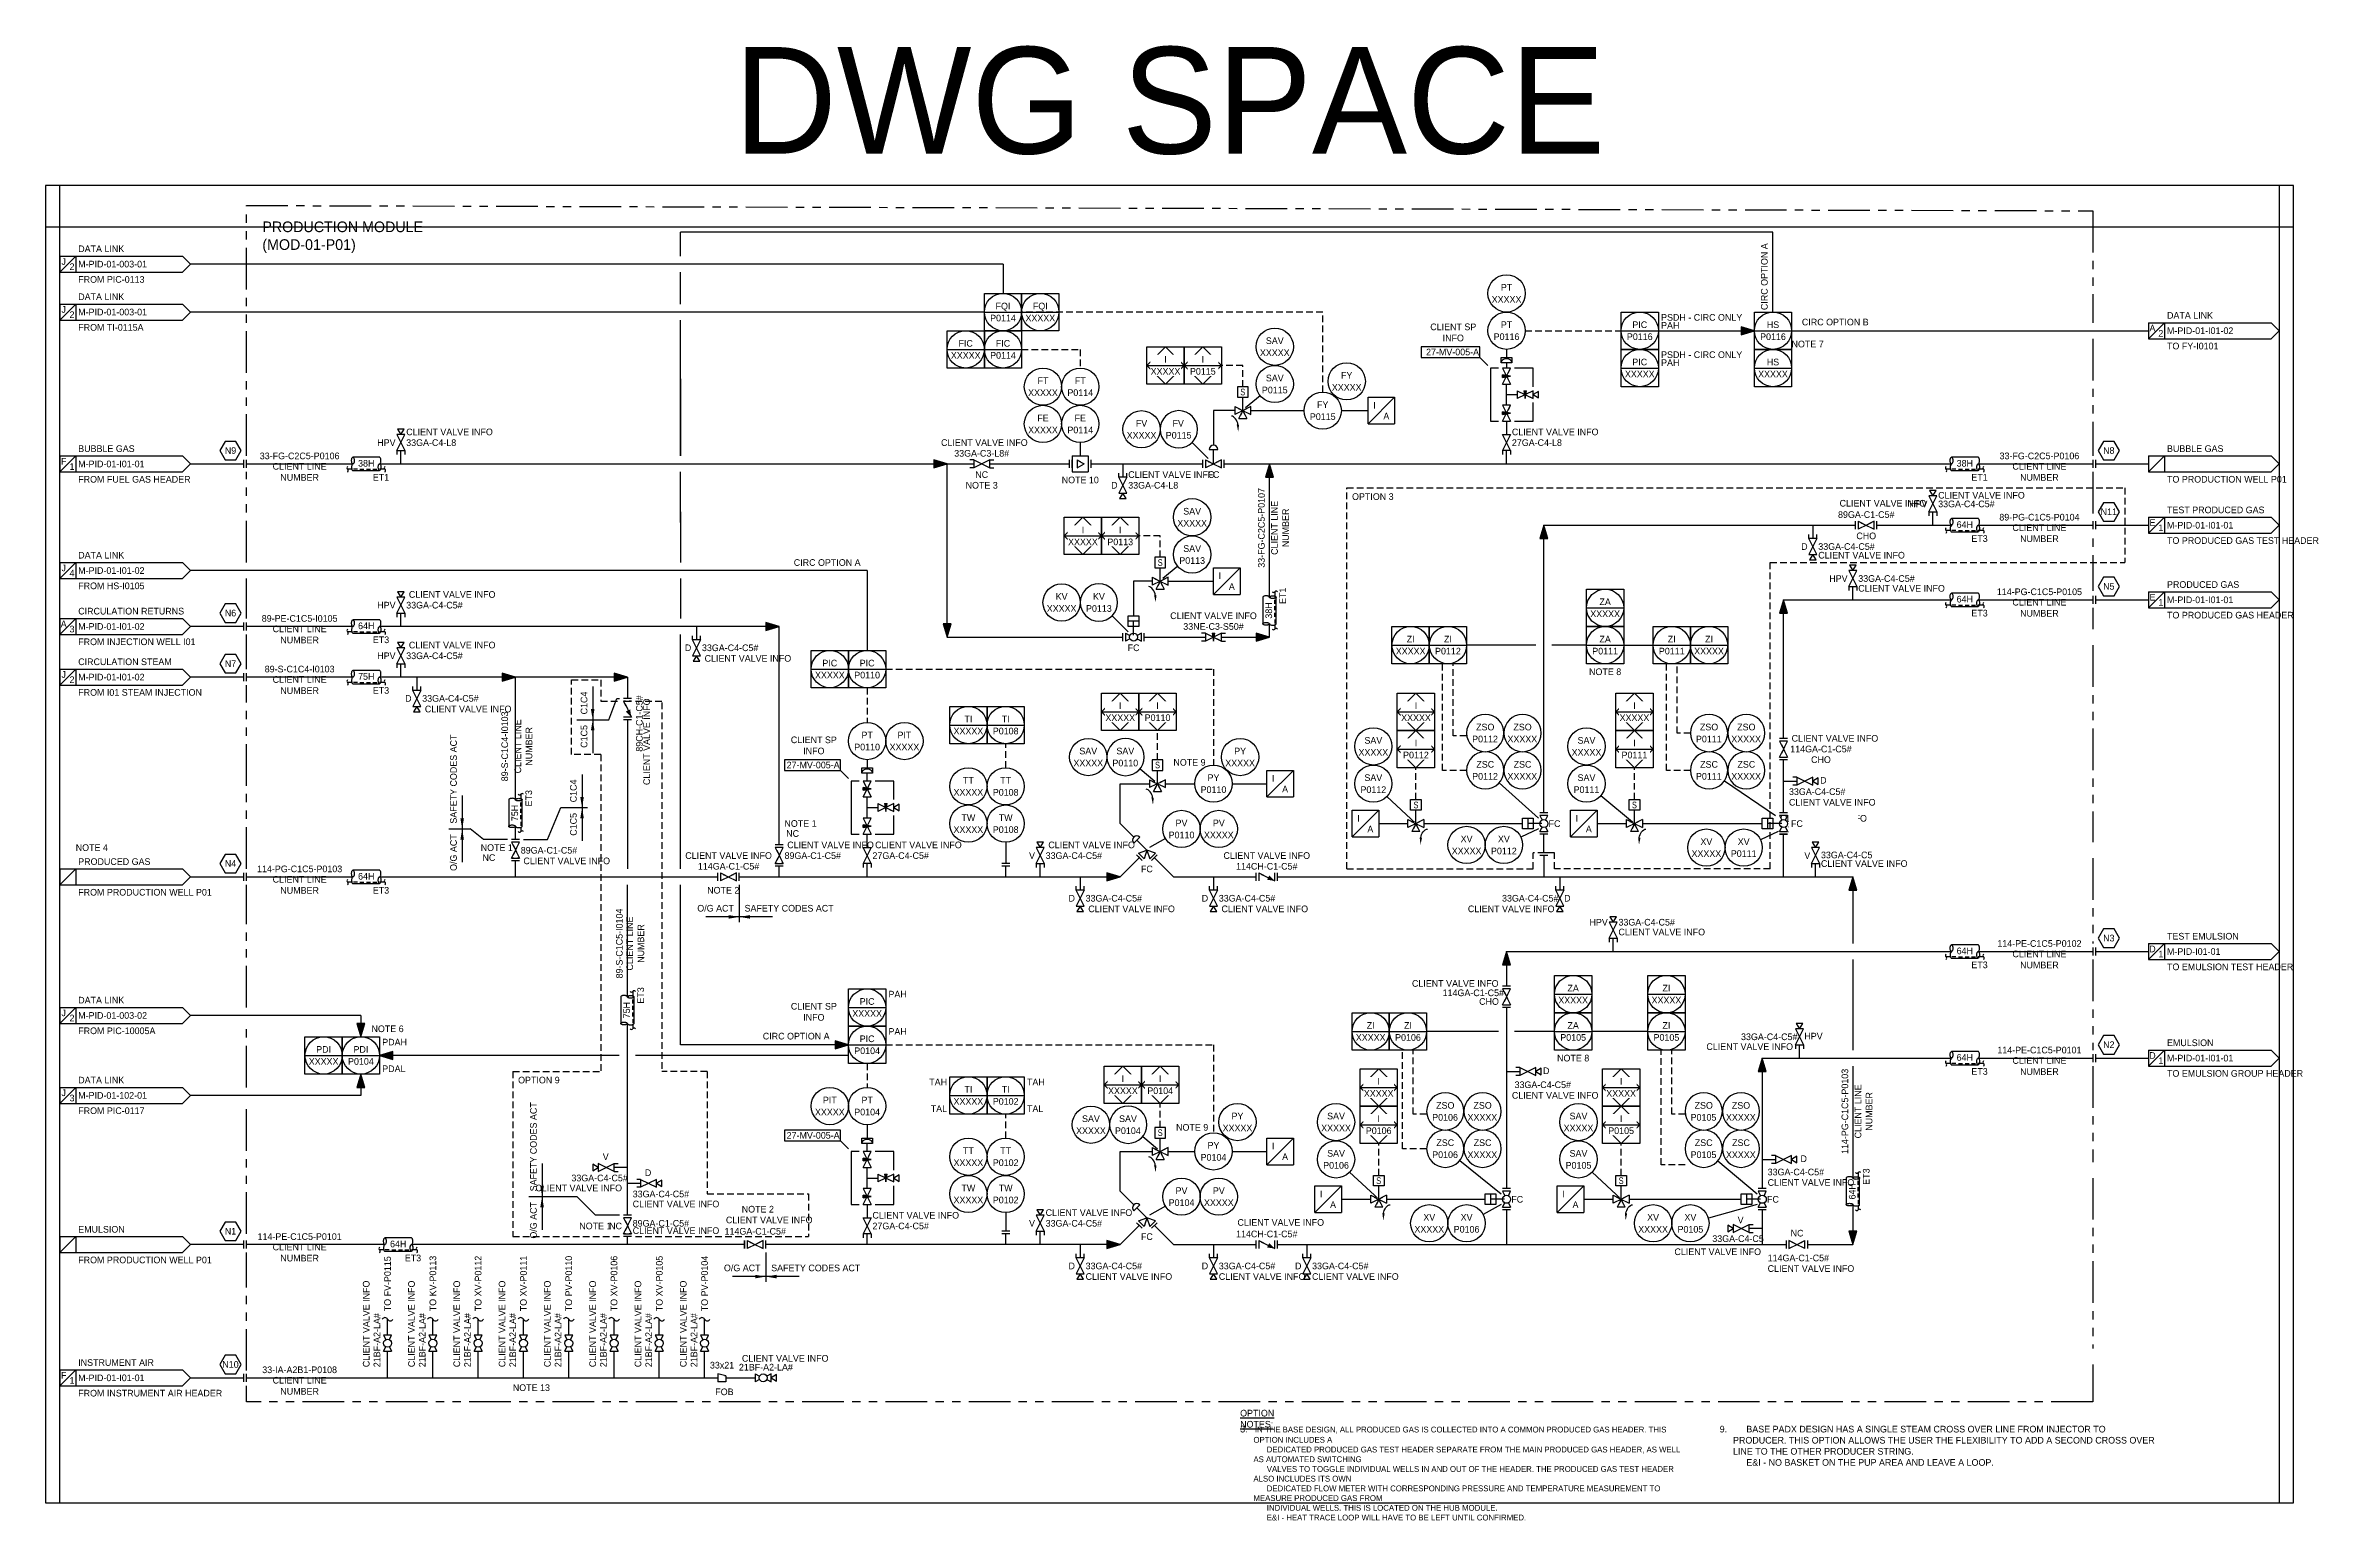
# Model space of a CAD drawing. Extents: x 12 to 865, y 46 to 600.
import ezdxf
from ezdxf.enums import TextEntityAlignment as Align
from ezdxf.lldxf.tags import DXFTag

# ---------------------------------------------------------------- set-up
doc = ezdxf.new("R2010")
doc.units = 0
doc.header["$LTSCALE"] = 10
for name, pattern in [('ELECT', [0.375, 0.25, -0.125]), ('HIDDEN', [0.375, 0.25, -0.125]), ('Skid_Limit', [3.125, 1.5625, -0.3125, 0.3125, -0.3125, 0.3125, -0.3125])]:
    doc.linetypes.add(name, pattern=pattern)
doc.layers.get('DEFPOINTS').update_dxf_attribs({"color": 9})
for name, color, linetype in [('(DUAL-TAGGING)', 240, 'Continuous'), ('(OPTION_3)', 7, 'Continuous'), ('(OPTION_3_CLOUD_LAYER)', 8, 'HIDDEN'), ('(OPTION_3_DUAL_TAGS)', 7, 'Continuous'), ('(OPTION_9)', 7, 'Continuous'), ('(OPTION_9_CLOUD_LAYER)', 8, 'HIDDEN'), ('(OPTION_9_DUAL_TAGS)', 7, 'Continuous'), ('AIR', 135, 'Continuous'), ('ATTRIBUTES', 50, 'Continuous'), ('EQUIPMENT', 54, 'Continuous'), ('FITTINGS', 210, 'Continuous'), ('FLANGES', 90, 'Continuous'), ('GAS', 32, 'Continuous'), ('GAS - SWEET', 42, 'Continuous'), ('HC LIQUID - HEAVY', 38, 'Continuous'), ('INSTRUMENT', 240, 'Continuous'), ('INSULATION', 210, 'Continuous'), ('LIMITS - SKID', 177, 'Skid_Limit'), ('LINE NUMBER', 20, 'Continuous'), ('STEAM', 14, 'Continuous'), ('TEXT1', 7, 'Continuous'), ('TEXT2', 3, 'Continuous'), ('VALVE INFO', 33, 'Continuous'), ('VALVES', 210, 'Continuous')]:
    doc.layers.add(name, color=color, linetype=linetype)
doc.styles.add('Scovan Standard', font='FRAMDCN.TTF', dxfattribs={"height": 2.5})
tags = doc.linetypes.add('CAPILLARY', pattern='A,0.25,[131,cfm.shx,S=0.1,R=-45,X=0,Y=0],0,[131,cfm.shx,S=0.1,R=45,X=0,Y=0],0.25', length=0.5).pattern_tags.tags
tags[12] = DXFTag(74, 5)
tags[4] = DXFTag(74, 5)
doc.linetypes.add('DATA_LINK', pattern='A,0.75,-0.125,[133,ltypeshp.shx,S=0.0625,R=0,X=-0.0625,Y=0],-0.125', length=1)
tags = doc.linetypes.add('PNEUMATIC', pattern='A,0.21875,[131,cfm.shx,S=0.1,R=-45,X=0,Y=0],0.0625,[131,cfm.shx,S=0.1,R=-45,X=0,Y=0],0.21875', length=0.5).pattern_tags.tags
tags[12] = DXFTag(74, 5)
tags[4] = DXFTag(74, 5)

msp = doc.modelspace()

# ---------------------------------------------------------------- texts
at = {"layer": '(DUAL-TAGGING)', "color": 0, "char_height": 2.5, "attachment_point": 8, "style": 'Scovan Standard'}
for insert in [(540, 489), (300, 334), (300, 234)]:
    msp.add_mtext_dynamic_manual_height_columns('CLIENT SP INFO', width=23.9468, gutter_width=12.5, heights=[3.28], dxfattribs=dict(at, insert=insert))
at = {"layer": '(DUAL-TAGGING)', "color": 33, "char_height": 2.5, "style": 'Scovan Standard'}
for insert, attachment_point in [((364, 451), 5), ((470, 296), 5), ((678, 293), 4), ((557, 248), 6), ((562, 206), 4), ((459, 158.3), 4), ((655.52, 147.3), 6), ((658, 141), 4), ((273, 107.3), 4)]:
    msp.add_mtext_dynamic_manual_height_columns('CLIENT VALVE INFO', width=33.524, gutter_width=12.5, heights=[0], dxfattribs=dict(at, insert=insert, attachment_point=attachment_point))
at = {"layer": '(DUAL-TAGGING)', "color": 20, "linetype": 'Continuous', "char_height": 2.5, "attachment_point": 5, "style": 'Scovan Standard'}
for insert in [(107, 440), (760, 440), (760, 389), (107, 379), (107, 360), (107, 285), (760, 257), (760, 217), (107, 147), (107, 97)]:
    msp.add_mtext_dynamic_manual_height_columns('CLIENT LINE NUMBER', width=33.524, gutter_width=12.5, heights=[0], dxfattribs=dict(at, insert=insert))
at = {"layer": '(DUAL-TAGGING)', "color": 20, "linetype": 'Continuous', "char_height": 2.5, "attachment_point": 5, "rotation": 90, "style": 'Scovan Standard'}
for insert in [(475, 419), (191, 337), (694, 200)]:
    msp.add_mtext_dynamic_manual_height_columns('CLIENT LINE NUMBER', width=33.524, gutter_width=12.5, heights=[0], dxfattribs=dict(at, insert=insert))
at = {"layer": '(DUAL-TAGGING)', "color": 33, "char_height": 2.5, "attachment_point": 4, "rotation": 90, "style": 'Scovan Standard'}
for insert in [(132, 104), (149, 104), (166, 104), (183, 104), (200, 104), (217, 104), (234, 104), (251, 104)]:
    msp.add_mtext_dynamic_manual_height_columns('CLIENT VALVE INFO', width=33.524, gutter_width=12.5, heights=[0], dxfattribs=dict(at, insert=insert))
at = {"layer": '(OPTION_3)', "style": 'Scovan Standard'}
msp.add_text('NOTE 8', height=2.5, dxfattribs=at).set_placement((597, 365), align=Align.MIDDLE_CENTER)
at = {"layer": '(OPTION_3)', "color": 20, "linetype": 'Continuous', "insert": (760, 423), "char_height": 2.5, "attachment_point": 5, "style": 'Scovan Standard'}
msp.add_mtext_dynamic_manual_height_columns('89-PG-C1C5-P0104', width=15.3038, gutter_width=12.5, heights=[0], dxfattribs=at)
at = {"layer": '(OPTION_3)', "insert": (460, 82), "char_height": 2.5, "width": 166.8135, "attachment_point": 1, "style": 'Scovan Standard'}
msp.add_mtext('\\pxi-2,l2;3.   {\\H0.875x;IN THE BASE DESIGN, ALL PRODUCED GAS IS COLLECTED INTO A COMMON PRODUCED GAS HEADER. THIS OPTION INCLUDES A\\P^IDEDICATED PRODUCED GAS TEST HEADER SEPARATE FROM THE MAIN PRODUCED GAS HEADER, AS WELL AS AUTOMATED SWITCHING\\P^IVALVES TO TOGGLE INDIVIDUAL WELLS IN AND OUT OF THE HEADER. THE PRODUCED GAS TEST HEADER ALSO INCLUDES ITS OWN\\P^IDEDICATED FLOW METER WITH CORRESPONDING PRESSURE AND TEMPERATURE MEASUREMENT TO MEASURE PRODUCED GAS FROM\\P^IINDIVIDUAL WELLS. THIS IS LOCATED ON THE HUB MODULE.\\P^IE&I - HEAT TRACE LOOP WILL HAVE TO BE LEFT UNTIL CONFIRMED.}', dxfattribs=at)
at = {"layer": '(OPTION_3_CLOUD_LAYER)', "color": 8, "linetype": 'HIDDEN', "style": 'Scovan Standard'}
msp.add_text('OPTION 3', height=2.5, dxfattribs=at).set_placement((502, 432), align=Align.TOP_LEFT)
at = {"layer": '(OPTION_3_DUAL_TAGS)', "color": 20, "linetype": 'Continuous', "insert": (760, 417), "char_height": 2.5, "attachment_point": 5, "style": 'Scovan Standard'}
msp.add_mtext_dynamic_manual_height_columns('CLIENT LINE NUMBER', width=33.524, gutter_width=12.5, heights=[0], dxfattribs=at)
at = {"layer": '(OPTION_9)', "style": 'Scovan Standard'}
for s, p in [('NOTE 2', (278.98, 163.3)), ('NOTE 1', (218, 157)), ('NOTE 13', (193.98, 96.3))]:
    msp.add_text(s, height=2.5, dxfattribs=at).set_placement(p, align=Align.MIDDLE_CENTER)
at = {"layer": '(OPTION_9)', "color": 20, "linetype": 'Continuous', "insert": (227, 263), "char_height": 2.5, "attachment_point": 5, "rotation": 90, "style": 'Scovan Standard'}
msp.add_mtext_dynamic_manual_height_columns('89-S-C1C5-I0104', width=15.3038, gutter_width=12.5, heights=[0], dxfattribs=at)
at = {"layer": '(OPTION_9)', "insert": (640, 82), "char_height": 2.5, "width": 165.1871, "attachment_point": 1, "style": 'Scovan Standard'}
msp.add_mtext('\\pxi-2,l2;9.^IBASE PADX DESIGN HAS A SINGLE STEAM CROSS OVER LINE FROM INJECTOR TO PRODUCER. THIS OPTION ALLOWS THE USER THE FLEXIBILITY TO ADD A SECOND CROSS OVER LINE TO THE OTHER PRODUCER STRING.\\P^IE&I - NO BASKET ON THE PUP AREA AND LEAVE A LOOP.', dxfattribs=at)
at = {"layer": '(OPTION_9_CLOUD_LAYER)', "color": 8, "linetype": 'HIDDEN', "style": 'Scovan Standard'}
msp.add_text('OPTION 9', height=2.5, dxfattribs=at).set_placement((189, 213), align=Align.TOP_LEFT)
at = {"layer": '(OPTION_9_DUAL_TAGS)', "color": 20, "linetype": 'Continuous', "insert": (233, 263), "char_height": 2.5, "attachment_point": 5, "rotation": 90, "style": 'Scovan Standard'}
msp.add_mtext_dynamic_manual_height_columns('CLIENT LINE NUMBER', width=33.524, gutter_width=12.5, heights=[0], dxfattribs=at)
at = {"layer": 'DEFPOINTS', "style": 'Scovan Standard'}
msp.add_text('DWG SPACE', height=40, dxfattribs=at).set_placement((433.48, 547.47), align=Align.BOTTOM_CENTER)
at = {"layer": 'LINE NUMBER', "linetype": 'Continuous', "char_height": 2.5, "attachment_point": 5, "style": 'Scovan Standard'}
for s, insert in [('33-FG-C2C5-P0106', (107, 446)), ('33-FG-C2C5-P0106', (760, 446)), ('114-PG-C1C5-P0105', (760, 395)), ('89-PE-C1C5-I0105', (107, 385)), ('89-S-C1C4-I0103', (107, 366)), ('114-PG-C1C5-P0103', (107, 291)), ('114-PE-C1C5-P0102', (760, 263)), ('114-PE-C1C5-P0101', (760, 223)), ('114-PE-C1C5-P0101', (107, 153)), ('33-IA-A2B1-P0108', (107, 103))]:
    msp.add_mtext_dynamic_manual_height_columns(s, width=15.3038, gutter_width=12.5, heights=[0], dxfattribs=dict(at, insert=insert))
at = {"layer": 'LINE NUMBER', "linetype": 'Continuous', "char_height": 2.5, "attachment_point": 5, "rotation": 90, "style": 'Scovan Standard'}
for s, insert in [('33-FG-C2C5-P0107', (468, 419)), ('89-S-C1C4-I0103', (184, 337)), ('114-PG-C1C5-P0103', (687, 200))]:
    msp.add_mtext_dynamic_manual_height_columns(s, width=15.3038, gutter_width=12.5, heights=[0], dxfattribs=dict(at, insert=insert))
at = {"layer": 'TEXT1', "style": 'Scovan Standard'}
msp.add_text('CIRC OPTION A', height=2.5, rotation=90, dxfattribs=at).set_placement((656.75, 513.28), align=Align.MIDDLE_CENTER)
for s, p in [('CIRC OPTION B', (683.38, 496.25)), ('NOTE 7', (673, 488)), ('NOTE 3', (363, 435)), ('CIRC OPTION A', (305, 406)), ('NOTE 1', (295, 308.05)), ('NOTE 4', (29, 299)), ('NC', (178.04, 295.25)), ('NOTE 6', (140, 231)), ('CIRC OPTION A', (293.38, 228.25)), ('NOTE 8', (585, 220))]:
    msp.add_text(s, height=2.5, dxfattribs=at).set_placement(p, align=Align.MIDDLE_CENTER)
for p in [(529.79, 485), (289.79, 330), (289.79, 191)]:
    msp.add_text('27-MV-005-A', height=2.5, dxfattribs=at).set_placement(p, align=Align.MIDDLE_LEFT)
for s, p in [('TO XV-P0112', (174, 125)), ('TO XV-P0111', (191, 125)), ('TO PV-P0110', (208, 125)), ('TO XV-P0106', (225, 125)), ('TO XV-P0105', (242, 125)), ('TO PV-P0104', (259, 125))]:
    msp.add_text(s, height=2.5, rotation=90, dxfattribs=at).set_placement(p, align=Align.MIDDLE_LEFT)
at = {"layer": 'TEXT1', "insert": (460, 88), "char_height": 2.5, "width": 21.1294, "attachment_point": 1, "style": 'Scovan Standard'}
msp.add_mtext('{\\LOPTION NOTES:}', dxfattribs=at)
at = {"layer": 'TEXT2', "insert": (93, 534), "char_height": 4, "attachment_point": 1, "style": 'Scovan Standard'}
msp.add_mtext_dynamic_manual_height_columns('PRODUCTION MODULE (MOD-01-P01)', width=86.5411, gutter_width=2.45, heights=[7.57], dxfattribs=at)

# ---------------------------------------------------------------- blocks, each defined once
blk = doc.blocks.new('*U7')
blk.add_wipeout([(0, 0.67), (8, 0.67), (8, -0.68), (0, -0.68)]).dxf.layer = 'VALVES'
at = {"layer": 'VALVES', "color": 90}
for p, q in [((0, -1.5), (0, 1.5)), ((8, -1.5), (8, 1.5))]:
    blk.add_line(p, q, dxfattribs=at)
at = {"layer": 'VALVES'}
for p, q in [((1, 1.5), (1, -1.5)), ((7, 1.5), (1, -1.5)), ((1, 1.5), (7, -1.5)), ((7, -1.5), (7, 1.5))]:
    blk.add_line(p, q, dxfattribs=at)
blk = doc.blocks.new('Dyn_Vlv_ATTH')
at = {"layer": 'VALVE INFO', "style": 'Scovan Standard'}
for tag, p in [('VLV_MOD', (0, 7)), ('VLV_TAG', (0, 4)), ('VLV_NUM', (0, -4))]:
    blk.add_attdef(tag, text='', height=2.5, dxfattribs=at).set_placement(p, align=Align.MIDDLE_CENTER)
blk = doc.blocks.new('flanges')
blk.add_wipeout([(0, 0.68), (1, 0.68), (1, -0.68), (0, -0.68)]).dxf.layer = 'FLANGES'
at = {"layer": 'FLANGES'}
for p, q in [((0, 1.5), (0, -1.5)), ((1, 1.5), (1, -1.5))]:
    blk.add_line(p, q, dxfattribs=at)
blk = doc.blocks.new('nozzle no')
at = {"layer": 'TEXT1'}
blk.add_lwpolyline([(4, 0), (2, 3.46), (-2, 3.46), (-4, 0), (-2, -3.46), (2, -3.46)], close=True, dxfattribs=at)
at = {"layer": 'TEXT1', "color": 50, "style": 'Scovan Standard'}
blk.add_attdef('NOZ_NO', text='', height=2.5, dxfattribs=at).set_placement((0.05, -1.21), align=Align.CENTER)
blk = doc.blocks.new('insul')
blk.add_wipeout([(0, 1), (0, -1), (10, -1), (10, 1)]).dxf.layer = 'INSULATION'
at = {"layer": 'INSULATION'}
for p, q in [((10, 2.5), (0, 2.5)), ((-0.4, -2), (-2, -2)), ((0, -2.5), (10, -2.5)), ((1.66, -2), (0.16, -2)), ((2.65, -2), (4.15, -2)), ((5.08, -2), (6.58, -2)), ((7.48, -2), (8.98, -2)), ((12.03, -2), (10, -2))]:
    blk.add_line(p, q, dxfattribs=at)
for points in [[(0, 2.5, -0.203453), (0.16, 2.43, -0.097163), (0.35, 2.13, -0.054131), (0.46, 1.76, -0.041072), (0.5, 1.25, -0.041072), (0.46, 0.74, -0.054131), (0.35, 0.37, -0.097163), (0.16, 0.07, -0.203453), (0, 0, -0.203453), (-0.16, 0.07, -0.097163), (-0.35, 0.37, -0.054131), (-0.46, 0.74, -0.041072), (-0.5, 1.25, -0.041072), (-0.46, 1.76, -0.054131), (-0.35, 2.13, -0.097163), (-0.16, 2.43, -0.203453)], [(10, -2.5, -0.203453), (9.84, -2.43, -0.097163), (9.65, -2.13, -0.054131), (9.54, -1.76, -0.041072), (9.5, -1.25, -0.041072), (9.54, -0.74, -0.054131), (9.65, -0.37, -0.097163), (9.84, -0.07, -0.203453), (10, 0, -0.203453), (10.16, -0.07, -0.097163), (10.35, -0.37, -0.054131), (10.46, -0.74, -0.041072), (10.5, -1.25, -0.041072), (10.46, -1.76, -0.054131), (10.35, -2.13, -0.097163), (10.16, -2.43, -0.203453)]]:
    blk.add_lwpolyline(points, format="xyb", close=True, dxfattribs=at)
for points in [[(0, 0, 0.203453), (-0.16, -0.07, 0.097163), (-0.35, -0.37, 0.054131), (-0.46, -0.74, 0.041072), (-0.5, -1.25, 0.041072), (-0.46, -1.76, 0.054131), (-0.35, -2.13, 0.097163), (-0.16, -2.43, 0.203453), (0, -2.5, 0.203453)], [(10, 0, 0.203453), (10.16, 0.07, 0.097163), (10.35, 0.37, 0.054131), (10.46, 0.74, 0.041072), (10.5, 1.25, 0.041072), (10.46, 1.76, 0.054131), (10.35, 2.13, 0.097163), (10.16, 2.43, 0.203453), (10, 2.5, 0.203453)]]:
    blk.add_lwpolyline(points, format="xyb", dxfattribs=at)
for centre, start, end in [((-1.63, -1.5), 126.8699, 233.1301), ((-2.38, -2.5), 306.8699, 53.1301), ((12.41, -1.5), 126.8699, 233.1301), ((11.66, -2.5), 306.8699, 53.1301)]:
    blk.add_arc(centre, 0.625, start, end, dxfattribs=at)
at = {"layer": 'INSULATION', "color": 50, "style": 'Scovan Standard'}
for tag, p in [('O/S', (5, 5)), ('TR', (10.53, -5))]:
    blk.add_attdef(tag, text='', height=2.5, dxfattribs=at).set_placement(p, align=Align.MIDDLE)
blk.add_attdef('INS', text='', height=2.5, dxfattribs=at).set_placement((5, -1), align=Align.CENTER)
blk = doc.blocks.new('continr')
at = {"layer": 'TEXT1', "color": 3, "linetype": 'Continuous'}
for p, q in [((-49, 3), (-3, 3)), ((-49, 3), (-49, -3)), ((-49, -3), (-43, 3)), ((-43, 3), (-43, -3)), ((-3, 3), (0, 0)), ((0, 0), (-3, -3)), ((-49, -3), (-3, -3))]:
    blk.add_line(p, q, dxfattribs=at)
at = {"layer": 'TEXT1', "color": 50, "style": 'Scovan Standard'}
for tag, p in [('ATG2', (-42.11, 8.5)), ('ATG1', (-42.11, 4.5)), ('DWG', (-42.11, -1.25)), ('BTG1', (-42.11, -7)), ('BTG2', (-42.11, -11)), ('BTG3', (-42.11, -15))]:
    blk.add_attdef(tag, p, '', height=2.5, dxfattribs=at)
for tag, p in [('C1', (-47.57, 0.98)), ('C2', (-44.43, -0.98))]:
    blk.add_attdef(tag, text='', height=2.5, dxfattribs=at).set_placement(p, align=Align.MIDDLE_CENTER)
blk = doc.blocks.new('Plug')
at = {"layer": 'FITTINGS'}
for p, q in [((1.25, 2), (-1.25, 2)), ((-1.25, 2), (0, 0)), ((0, 0), (1.25, 2))]:
    blk.add_line(p, q, dxfattribs=at)
blk = doc.blocks.new('*U48')
at = {"layer": 'FITTINGS'}
for p, q in [((-1.5, 5), (-1.5, 3.5)), ((1.5, 5), (1.5, 3.5))]:
    blk.add_line(p, q, dxfattribs=at)
at = {"layer": 'TEXT1', "style": 'Scovan Standard'}
for tag, p in [('ARTISAN_BLOCK_ID', (0, -2.5)), ('SCOVAN_TAG', (0, -6)), ('PRODUCER_TAG', (0, -9.5)), ('ARTISAN_ID', (0, -13))]:
    blk.add_attdef(tag, text='', height=2.5, dxfattribs=at).set_placement(p, align=Align.TOP_CENTER)
blk.add_wipeout([(-1.5, 5), (-1.5, 11), (1.5, 11), (1.5, 5)]).dxf.layer = 'VALVES'
at = {"color": 0}
blk.add_line((0, 0), (0, 5), dxfattribs=at)
at = {"layer": 'VALVES'}
for p, q in [((-1.5, 11), (1.5, 5)), ((1.5, 11), (-1.5, 11)), ((-1.5, 5), (1.5, 11)), ((-1.5, 5), (1.5, 5))]:
    blk.add_line(p, q, dxfattribs=at)
at = {"layer": 'FITTINGS'}
blk.add_blockref('Plug', (0, 11), dxfattribs=at)
blk = doc.blocks.new('Dyn_Vlv_ATTV')
at = {"layer": 'VALVE INFO', "style": 'Scovan Standard'}
blk.add_attdef('VLV_MOD', text='', height=2.5, dxfattribs=at).set_placement((-2, 0), align=Align.MIDDLE_RIGHT)
for tag, p in [('VLV_TAG', (2, 1.5)), ('VLV_NUM', (2, -1.5))]:
    blk.add_attdef(tag, text='', height=2.5, dxfattribs=at).set_placement(p, align=Align.MIDDLE_LEFT)
blk = doc.blocks.new('*U16')
blk.add_wipeout([(0, 0.67), (-4, 0.67), (-4, -0.68), (0, -0.68)]).dxf.layer = 'VALVES'
blk.add_wipeout([(-0.66, 0), (-0.66, -4), (0.69, -4), (0.69, 0)]).dxf.layer = 'VALVES'
at = {"layer": 'VALVES', "color": 90}
for p, q in [((-4, -1.5), (-4, 1.5)), ((1.5, -4), (-1.5, -4))]:
    blk.add_line(p, q, dxfattribs=at)
at = {"layer": 'VALVES'}
for p, q in [((-3, 1.5), (0, 0)), ((-3, -1.5), (-3, 1.5)), ((0, 0), (-3, -1.5)), ((0, 0), (-1.5, -3)), ((1.5, -3), (0, 0)), ((1.5, -3), (-1.5, -3))]:
    blk.add_line(p, q, dxfattribs=at)
blk = doc.blocks.new('dyn_actuator')
at = {"layer": 'INSTRUMENT'}
for p, q in [((-1.6, 5.4), (1.6, 5.4)), ((0, 0), (0, 5.4))]:
    blk.add_line(p, q, dxfattribs=at)
blk.add_arc((0, 5.4), 1.6, 0, 180, dxfattribs=at)
blk = doc.blocks.new('Dyn_Discrete Instr')
at = {"layer": 'INSTRUMENT'}
blk.add_circle((0, 0), 7, dxfattribs=at)
at = {"layer": 'ATTRIBUTES', "style": 'Scovan Standard'}
for tag, p in [('TOP', (0, 2.25)), ('BTM', (0, -2.25))]:
    blk.add_attdef(tag, text='', height=2.5, dxfattribs=at).set_placement(p, align=Align.MIDDLE_CENTER)
blk.add_attdef('SERIES', text='', height=2.5, dxfattribs=at).set_placement((7.93, -4.87), align=Align.MIDDLE_LEFT)
blk = doc.blocks.new('*U19')
blk.add_wipeout([(0, 0.67), (8, 0.67), (8, -0.68), (0, -0.68)]).dxf.layer = 'VALVES'
at = {"layer": 'VALVES', "color": 90}
for p, q in [((0, -1.5), (0, 1.5)), ((8, -1.5), (8, 1.5))]:
    blk.add_line(p, q, dxfattribs=at)
at = {"layer": 'VALVES'}
for p, q in [((1, 1.5), (1, -1.5)), ((1, 1.5), (2.66, 0.67)), ((1, 1.5), (7, -1.5)), ((7, -1.5), (7, 1.5)), ((5.34, -0.67), (7, -1.5))]:
    blk.add_line(p, q, dxfattribs=at)
blk.add_solid([(4.95, 0.54), (4.14, -1.07), (6.96, -1.48)], dxfattribs=at)
blk = doc.blocks.new('*U20')
blk.add_wipeout([(-1, 1.5), (-7, 1.5), (-7, -1.5), (-1, -1.5)]).dxf.layer = 'VALVES'
at = {"layer": 'VALVES'}
for p, q in [((-7, 1.5), (-1, -1.5)), ((-7, -1.5), (-7, 1.5)), ((-1, 1.5), (-7, -1.5)), ((-1, 1.5), (-1, -1.5)), ((-1, 1.5), (0.5, 1.5)), ((-1, -1.5), (0.5, -1.5))]:
    blk.add_line(p, q, dxfattribs=at)
blk = doc.blocks.new('*U22')
at = {"layer": 'EQUIPMENT', "linetype": 'Continuous'}
blk.add_line((-6, 20), (-6, 0), dxfattribs=at)
at = {"layer": 'INSTRUMENT', "linetype": 'Continuous'}
blk.add_line((0, 6), (0, 14), dxfattribs=at)
blk.add_wipeout([(-1.5, 0), (-1.5, 6), (1.5, 6), (1.5, 0)]).dxf.layer = 'VALVES'
at = {"layer": 'VALVES'}
blk.add_hatch(color=256, dxfattribs=at).paths.add_polyline_path([(-1.5, 3.5), (-1.5, 2.5), (1.5, 3)])
at = {"layer": 'EQUIPMENT', "linetype": 'Continuous'}
for p, q in [((-6, 0), (-3, 0)), ((3, 0), (10, 0))]:
    blk.add_line(p, q, dxfattribs=at)
at = {"layer": 'VALVES'}
for p, q in [((-1.5, 6), (1.5, 0)), ((1.5, 6), (-1.5, 6)), ((-1.5, 0), (1.5, 6)), ((-1.5, 2.5), (-1.5, 3.5)), ((1.5, 3), (-1.5, 3.5)), ((-1.5, 2.5), (1.5, 3)), ((-1.5, 0), (1.5, 0)), ((0.67, 4.34), (1.5, 6))]:
    blk.add_line(p, q, dxfattribs=at)
blk.add_wipeout([(4, 11.5), (10, 11.5), (10, 8.5), (4, 8.5)]).dxf.layer = 'VALVES'
blk.add_hatch(color=256, dxfattribs=at).paths.add_polyline_path([(7.5, 11.5), (6.5, 11.5), (7, 8.5)])
at = {"layer": 'EQUIPMENT', "linetype": 'Continuous'}
for p, q in [((10, 13), (10, 20)), ((10, 0), (10, 7))]:
    blk.add_line(p, q, dxfattribs=at)
at = {"layer": 'VALVES'}
for p, q in [((4, 11.5), (4, 8.5)), ((10, 11.5), (4, 8.5)), ((4, 11.5), (10, 8.5)), ((6.5, 11.5), (7.5, 11.5)), ((6.5, 11.5), (7, 8.5)), ((7, 8.5), (7.5, 11.5)), ((8.34, 9.33), (10, 8.5)), ((10, 8.5), (10, 11.5))]:
    blk.add_line(p, q, dxfattribs=at)
at = {"layer": 'FITTINGS', "rotation": 270}
blk.add_blockref('Plug', (10, 10), dxfattribs=at)
blk.add_wipeout([(-1.5, 14), (-1.5, 20), (1.5, 20), (1.5, 14)]).dxf.layer = 'VALVES'
at = {"layer": 'VALVES'}
blk.add_hatch(color=256, dxfattribs=at).paths.add_polyline_path([(-1.5, 17.5), (-1.5, 16.5), (1.5, 17)])
at = {"layer": 'EQUIPMENT', "linetype": 'Continuous'}
for p, q in [((-3, 20), (-6, 20)), ((10, 20), (3, 20))]:
    blk.add_line(p, q, dxfattribs=at)
at = {"layer": 'INSTRUMENT', "linetype": 'Continuous'}
blk.add_line((0, 10), (4, 10), dxfattribs=at)
at = {"layer": 'VALVES'}
for p, q in [((-1.5, 20), (1.5, 14)), ((1.5, 20), (-1.5, 20)), ((-1.5, 14), (1.5, 20)), ((-1.5, 16.5), (-1.5, 17.5)), ((1.5, 17), (-1.5, 17.5)), ((0.67, 18.34), (1.5, 20)), ((-1.5, 16.5), (1.5, 17)), ((-1.5, 14), (1.5, 14))]:
    blk.add_line(p, q, dxfattribs=at)
blk = doc.blocks.new('diaphragm')
at = {"layer": 'INSTRUMENT'}
for p, q in [((-2, -1), (-2, -1)), ((2, -1), (2, -1))]:
    blk.add_line(p, q, dxfattribs=at)
blk.add_lwpolyline([(2, 0), (2, -2), (-2, -2), (-2, 0)], close=True, dxfattribs=at)
blk.add_arc((0, -3), 2.5, 36.8699, 143.1301, dxfattribs=at)
blk = doc.blocks.new('dyn_instr shared disp')
at = {"layer": 'INSTRUMENT'}
blk.add_line((-7, 0), (7, 0), dxfattribs=at)
blk.add_lwpolyline([(-7, 7), (7, 7), (7, -7), (-7, -7)], close=True, dxfattribs=at)
blk.add_circle((0, 0), 7, dxfattribs=at)
at = {"layer": 'ATTRIBUTES', "style": 'Scovan Standard'}
for tag, p in [('TOP', (0, 2.25)), ('BTM', (0, -2.25))]:
    blk.add_attdef(tag, text='', height=2.5, dxfattribs=at).set_placement(p, align=Align.MIDDLE_CENTER)
blk.add_attdef('SERIES', text='', height=2.5, dxfattribs=at).set_placement((7, -9), align=Align.MIDDLE_RIGHT)
at = {"layer": 'TEXT1', "style": 'Scovan Standard'}
for tag, p in [('L_TOP_LINE_1', (-8, 8)), ('L_TOP_LINE_2', (-8, 5)), ('L_TOP_LINE_3', (-8, 2)), ('L_BTM_LINE_1', (-8, -2)), ('L_BTM_LINE_2', (-8, -5)), ('L_BTM_LINE_3', (-8, -8))]:
    blk.add_attdef(tag, text='', height=2.5, dxfattribs=at).set_placement(p, align=Align.MIDDLE_RIGHT)
for tag, p in [('R_TOP_LINE_1', (8, 8)), ('R_TOP_LINE_2', (8, 5)), ('R_TOP_LINE_3', (8, 2)), ('R_BTM_LINE_1', (8, -2)), ('R_BTM_LINE_2', (8, -5)), ('R_BTM_LINE_3', (8, -8))]:
    blk.add_attdef(tag, text='', height=2.5, dxfattribs=at).set_placement(p, align=Align.MIDDLE_LEFT)
blk = doc.blocks.new('*U25')
at = {"layer": 'VALVES', "flags": 128}
blk.add_lwpolyline([(5, 9), (1, 9), (1, 5), (5, 5), (5, 9)], dxfattribs=at)
at = {"layer": 'VALVES', "color": 7, "style": 'Scovan Standard', "width": 0.8}
blk.add_text('S', height=2.5, dxfattribs=at).set_placement((3, 7), align=Align.MIDDLE)
blk.add_wipeout([(3.68, -0.68), (3.68, -3), (2.32, -3), (2.32, -0.68)]).dxf.layer = 'VALVES'
at = {"layer": 'VALVES'}
blk.add_hatch(color=256, dxfattribs=at).paths.add_polyline_path([(1.61, -5.22), (0.72, -5.26), (1.29, -7.94)])
blk.add_wipeout([(0, 0.67), (6, 0.67), (6, -0.68), (0, -0.68)]).dxf.layer = 'VALVES'
for p, q in [((6, 1.5), (0, -1.5)), ((0, 1.5), (6, -1.5)), ((0, 1.5), (0, -1.5)), ((1.5, -3), (3, 0)), ((3, 0), (3, 5)), ((3, 0), (4.5, -3)), ((6, -1.5), (6, 1.5)), ((1.5, -3), (4.5, -3))]:
    blk.add_line(p, q, dxfattribs=at)
blk.add_open_spline([(1.17, -5.24), (1.07, -3.81), (-0.24, -2.06), (-1.3, -2.05)], degree=3, dxfattribs=at)
blk = doc.blocks.new('instrument air')
at = {"layer": 'INSTRUMENT'}
for p, q in [((-5, 5), (5, 5)), ((-5, -5), (-5, 5)), ((-5, -5), (5, 5)), ((5, 5), (5, -5)), ((-5, -5), (5, -5))]:
    blk.add_line(p, q, dxfattribs=at)
at = {"layer": 'VALVE INFO', "style": 'Scovan Standard'}
for s, p in [('I', (-3.06, 0.76)), ('A', (0.76, -3.28))]:
    blk.add_text(s, height=2.5, dxfattribs=at).set_placement(p)
blk = doc.blocks.new('dyn_instr plc')
at = {"layer": 'INSTRUMENT'}
for p, q in [((0, 7), (-7, 0)), ((-7, 0), (7, 0)), ((-7, 0), (0, -7)), ((7, 0), (0, 7)), ((0, -7), (7, 0))]:
    blk.add_line(p, q, dxfattribs=at)
blk.add_lwpolyline([(-7, 7), (7, 7), (7, -7), (-7, -7)], close=True, dxfattribs=at)
blk.add_wipeout([(-5.74, -3.96), (5.79, -3.96), (5.79, -0.82), (-5.74, -0.82)]).dxf.layer = 'INSTRUMENT'
at = {"layer": 'ATTRIBUTES', "style": 'Scovan Standard'}
blk.add_attdef('SERIES', text='', height=2.5, dxfattribs=at).set_placement((7, -9), align=Align.MIDDLE_RIGHT)
at = {"layer": 'TEXT1', "style": 'Scovan Standard'}
for tag, p in [('L_BTM_LINE_2', (-8, -5)), ('L_BTM_LINE_3', (-8, -8))]:
    blk.add_attdef(tag, text='', height=2.5, dxfattribs=at).set_placement(p, align=Align.MIDDLE_RIGHT)
for tag, p in [('R_BTM_LINE_2', (8, -5)), ('R_BTM_LINE_3', (8, -8))]:
    blk.add_attdef(tag, text='', height=2.5, dxfattribs=at).set_placement(p, align=Align.MIDDLE_LEFT)
blk.add_wipeout([(-5.74, 3.96), (5.79, 3.96), (5.79, 0.57), (-5.74, 0.57)]).dxf.layer = 'INSTRUMENT'
at = {"layer": 'ATTRIBUTES', "style": 'Scovan Standard'}
for tag, p in [('TOP', (0, 2.25)), ('BTM', (0, -2.25))]:
    blk.add_attdef(tag, text='', height=2.5, dxfattribs=at).set_placement(p, align=Align.MIDDLE_CENTER)
at = {"layer": 'TEXT1', "style": 'Scovan Standard'}
for tag, p in [('L_TOP_LINE_3', (-8, 8)), ('L_TOP_LINE_2', (-8, 5)), ('L_TOP_LINE_1', (-8, 2)), ('L_BTM_LINE_1', (-8, -2))]:
    blk.add_attdef(tag, text='', height=2.5, dxfattribs=at).set_placement(p, align=Align.MIDDLE_RIGHT)
for tag, p in [('R_TOP_LINE_3', (8, 8)), ('R_TOP_LINE_2', (8, 5)), ('R_TOP_LINE_1', (8, 2)), ('R_BTM_LINE_1', (8, -2))]:
    blk.add_attdef(tag, text='', height=2.5, dxfattribs=at).set_placement(p, align=Align.MIDDLE_LEFT)
blk = doc.blocks.new('sv-flowarrow')
at = {"color": 0}
blk.add_lwpolyline([(0, 0), (-5, 1.5), (-5, -1.5)], close=True, dxfattribs=at)
blk.add_solid([(0, 0), (-5, -1.5), (-5, 1.5)], dxfattribs=at)
blk = doc.blocks.new('Spec Break Horiz')
at = {"layer": 'TEXT1'}
blk.add_line((12.5, 0), (-12.5, 0), dxfattribs=at)
for points in [[(-4, -0.67), (-4, 0.67), (0, 0)], [(4, -0.67), (4, 0.67), (0, 0)]]:
    blk.add_solid(points, dxfattribs=at)
at = {"layer": 'TEXT1', "linetype": 'Continuous', "style": 'Scovan Standard'}
for tag, p in [('SPEC_LFT_5', (-2, 6)), ('SPEC_LFT_1', (-2, 2)), ('SPEC_LFT_2', (-2, -4)), ('SPEC_LFT_3', (-2, -8)), ('SPEC_LFT_4', (-2, -12))]:
    blk.add_attdef(tag, text='', height=2.5, dxfattribs=at).set_placement(p, align=Align.RIGHT)
for tag, p in [('SPEC_RGT_5', (2, 6)), ('SPEC_RGT_1', (2, 2)), ('SPEC_RGT_2', (2, -4)), ('SPEC_RGT_3', (2, -8)), ('SPEC_RGT_4', (2, -12))]:
    blk.add_attdef(tag, p, '', height=2.5, dxfattribs=at)
blk = doc.blocks.new('*U33')
blk.add_wipeout([(0, 0.67), (-8, 0.67), (-8, -0.68), (0, -0.68)]).dxf.layer = 'VALVES'
at = {"layer": 'VALVES', "color": 90}
for p, q in [((-8, -1.5), (-8, 1.5)), ((0, -1.5), (0, 1.5))]:
    blk.add_line(p, q, dxfattribs=at)
at = {"layer": 'VALVES'}
for p, q in [((-7, -1.5), (-7, 1.5)), ((-1, 1.5), (-7, -1.5)), ((-1, 1.5), (-2.66, 0.67)), ((-1, 1.5), (-1, -1.5)), ((-5.34, -0.67), (-7, -1.5))]:
    blk.add_line(p, q, dxfattribs=at)
blk.add_solid([(-4.95, 0.54), (-4.14, -1.07), (-6.96, -1.48)], dxfattribs=at)
blk = doc.blocks.new('*U34')
blk.add_wipeout([(1, 1.5), (7, 1.5), (7, -1.5), (1, -1.5)]).dxf.layer = 'VALVES'
at = {"layer": 'VALVES'}
for p, q in [((1, 1.5), (-0.5, 1.5)), ((1, 1.5), (1, -1.5)), ((7, 1.5), (1, -1.5)), ((1, 1.5), (7, -1.5)), ((7, -1.5), (7, 1.5)), ((7, 1.5), (8.5, 1.5)), ((1, -1.5), (-0.5, -1.5)), ((7, -1.5), (8.5, -1.5))]:
    blk.add_line(p, q, dxfattribs=at)
blk = doc.blocks.new('*U36')
at = {"layer": 'TEXT1', "style": 'Scovan Standard'}
for tag, p in [('SCOVAN_TAG', (0, -7)), ('PRODUCER_TAG', (0, -10.5)), ('ARTISAN_ID', (0, -14))]:
    blk.add_attdef(tag, text='', height=2.5, dxfattribs=at).set_placement(p, align=Align.TOP_CENTER)
blk.add_wipeout([(-3, 1), (3, 1), (3, -1), (-3, -1)]).dxf.layer = 'INSTRUMENT'
blk.add_wipeout([(-3, 1), (3, 1), (3, -1), (-3, -1)]).dxf.layer = 'INSTRUMENT'
at = {"layer": 'INSTRUMENT'}
for p, q in [((-3, 3), (-3, -3)), ((-3, 3), (3, 3)), ((-1.180298, 1.546885), (-1.180301, -1.453115)), ((-1.180301, -1.453115), (1.41779, 0.046883)), ((-1.180298, 1.546885), (1.41779, 0.046883)), ((3, 3), (3, -3)), ((-3, -3), (3, -3))]:
    blk.add_line(p, q, dxfattribs=at)
at = {"layer": 'TEXT1', "style": 'Scovan Standard'}
blk.add_attdef('ARTISAN_BLOCK_ID', text='', height=2.5, dxfattribs=at).set_placement((0, -3.5), align=Align.TOP_CENTER)
blk = doc.blocks.new('*U29')
at = {"layer": 'INSTRUMENT'}
for p, q in [((2, 6), (-2, 6)), ((0, 0), (0, 6))]:
    blk.add_line(p, q, dxfattribs=at)
blk.add_lwpolyline([(-2, 8), (2, 8), (2, 4), (-2, 4)], close=True, dxfattribs=at)
blk = doc.blocks.new('*U28')
blk.add_wipeout([(0, 0.67), (8, 0.67), (8, -0.68), (0, -0.68)]).dxf.layer = 'VALVES'
at = {"layer": 'VALVES', "color": 90}
for p, q in [((0, -1.5), (0, 1.5)), ((8, -1.5), (8, 1.5))]:
    blk.add_line(p, q, dxfattribs=at)
at = {"layer": 'VALVES'}
for p, q in [((1, 1.5), (1, -1.5)), ((1, 1.5), (2.66, 0.67)), ((7, 1.5), (5.34, 0.67)), ((7, -1.5), (7, 1.5)), ((2.66, -0.67), (1, -1.5)), ((5.34, -0.67), (7, -1.5))]:
    blk.add_line(p, q, dxfattribs=at)
blk.add_circle((4, 0), 1.5, dxfattribs=at)
blk = doc.blocks.new('*U37')
blk.add_wipeout([(1, 1.5), (7, 1.5), (7, -1.5), (1, -1.5)]).dxf.layer = 'VALVES'
at = {"layer": 'VALVES'}
blk.add_hatch(color=256, dxfattribs=at).paths.add_polyline_path([(4.5, 1.5), (3.5, 1.5), (4, -1.5)])
for p, q in [((1, 1.5), (1, -1.5)), ((7, 1.5), (1, -1.5)), ((1, 1.5), (7, -1.5)), ((3.5, 1.5), (4.5, 1.5)), ((3.5, 1.5), (4, -1.5)), ((4, -1.5), (4.5, 1.5)), ((7, -1.5), (7, 1.5)), ((5.34, -0.67), (7, -1.5))]:
    blk.add_line(p, q, dxfattribs=at)
blk = doc.blocks.new('*U38')
blk.add_wipeout([(1, 1.5), (7, 1.5), (7, -1.5), (1, -1.5)]).dxf.layer = 'VALVES'
at = {"layer": 'VALVES'}
for p, q in [((1, 1.5), (1, -1.5)), ((1, 1.5), (2.66, 0.67)), ((7, 1.5), (5.34, 0.67)), ((7, -1.5), (7, 1.5)), ((2.66, -0.67), (1, -1.5)), ((5.34, -0.67), (7, -1.5))]:
    blk.add_line(p, q, dxfattribs=at)
blk.add_circle((4, 0), 1.5, dxfattribs=at)
blk = doc.blocks.new('pipe break')
at = {"layer": 'INSTRUMENT'}
for centre, start, end in [((0.54, -1), 118.44652, 241.55349), ((-0.54, 1), 298.44652, 61.55349)]:
    blk.add_arc(centre, 1.14, start, end, dxfattribs=at)
blk = doc.blocks.new('*U49')
at = {"layer": 'TEXT1', "style": 'Scovan Standard'}
for tag, p in [('ARTISAN_BLOCK_ID', (0, -2.5)), ('SCOVAN_TAG', (0, -6)), ('PRODUCER_TAG', (0, -9.5)), ('ARTISAN_ID', (0, -13))]:
    blk.add_attdef(tag, text='', height=2.5, dxfattribs=at).set_placement(p, align=Align.TOP_CENTER)
blk.add_wipeout([(-1.5, 5), (-1.5, 11), (1.5, 11), (1.5, 5)]).dxf.layer = 'VALVES'
at = {"color": 0}
blk.add_line((0, 0), (0, 5), dxfattribs=at)
at = {"layer": 'VALVES'}
for p, q in [((1.5, 11), (-1.5, 11)), ((-1.5, 11), (-0.67, 9.34)), ((0.67, 9.34), (1.5, 11)), ((-1.5, 5), (-0.67, 6.66)), ((-1.5, 5), (1.5, 5)), ((0.67, 6.66), (1.5, 5))]:
    blk.add_line(p, q, dxfattribs=at)
blk.add_circle((0, 8), 1.5, dxfattribs=at)
at = {"layer": 'FITTINGS'}
blk.add_blockref('Plug', (0, 11), dxfattribs=at)
blk = doc.blocks.new('*U40')
at = {"layer": 'VALVES', "flags": 128}
blk.add_lwpolyline([(-5, 9), (-1, 9), (-1, 5), (-5, 5), (-5, 9)], dxfattribs=at)
at = {"layer": 'VALVES', "color": 7, "style": 'Scovan Standard', "width": 0.8}
blk.add_text('S', height=2.5, dxfattribs=at).set_placement((-3, 7), align=Align.MIDDLE)
blk.add_wipeout([(-3.68, -0.68), (-3.68, -3), (-2.32, -3), (-2.32, -0.68)]).dxf.layer = 'VALVES'
at = {"layer": 'VALVES'}
blk.add_hatch(color=256, dxfattribs=at).paths.add_polyline_path([(-1.61, -5.22), (-0.72, -5.26), (-1.29, -7.94)])
blk.add_wipeout([(0, 0.67), (-6, 0.67), (-6, -0.68), (0, -0.68)]).dxf.layer = 'VALVES'
for p, q in [((-6, -1.5), (-6, 1.5)), ((-6, 1.5), (0, -1.5)), ((0, 1.5), (-6, -1.5)), ((-3, 0), (-4.5, -3)), ((-3, 0), (-3, 5)), ((-1.5, -3), (-3, 0)), ((0, 1.5), (0, -1.5)), ((-1.5, -3), (-4.5, -3))]:
    blk.add_line(p, q, dxfattribs=at)
blk.add_open_spline([(-1.17, -5.24), (-1.07, -3.81), (0.24, -2.06), (1.3, -2.05)], degree=3, dxfattribs=at)
blk = doc.blocks.new('*U42')
blk.add_wipeout([(0, 0.67), (8, 0.67), (8, -0.68), (0, -0.68)]).dxf.layer = 'VALVES'
at = {"layer": 'VALVES', "color": 90}
for p, q in [((0, -1.5), (0, 1.5)), ((8, -1.5), (8, 1.5))]:
    blk.add_line(p, q, dxfattribs=at)
at = {"layer": 'VALVES'}
for p, q in [((1, 1.5), (1, -1.5)), ((1, 1.5), (2.66, 0.67)), ((7, 1.5), (5.34, 0.67)), ((7, -1.5), (7, 1.5)), ((2.66, -0.67), (1, -1.5)), ((5.34, -0.67), (7, -1.5))]:
    blk.add_line(p, q, dxfattribs=at)
blk.add_circle((4, 0), 1.5, dxfattribs=at)
blk = doc.blocks.new('*U44')
at = {"layer": 'TEXT1', "style": 'Scovan Standard'}
for tag, p in [('SCOVAN_TAG', (0, -7.5)), ('PRODUCER_TAG', (0, -11)), ('ARTISAN_ID', (0, -14.5))]:
    blk.add_attdef(tag, text='', height=2.5, dxfattribs=at).set_placement(p, align=Align.TOP_CENTER)
blk.add_wipeout([(0, 0.68), (3, 0.68), (3, -0.68), (0, -0.68)]).dxf.layer = 'FITTINGS'
at = {"layer": 'FITTINGS'}
for p, q in [((0, 1.5), (0, -1.5)), ((3, 0.75), (0, 1.5)), ((3, 0.75), (3, -1.5)), ((3, -1.5), (0, -1.5))]:
    blk.add_line(p, q, dxfattribs=at)
at = {"layer": 'TEXT1', "style": 'Scovan Standard'}
blk.add_attdef('ARTISAN_BLOCK_ID', text='', height=2.5, dxfattribs=at).set_placement((0, -4), align=Align.TOP_CENTER)

# ---------------------------------------------------------------- linework, layer by layer
at = {"layer": '(OPTION_3)', "color": 32}
msp.add_line((574, 297), (574, 420), dxfattribs=at)
at = {"layer": '(OPTION_3)', "color": 240, "linetype": 'ELECT'}
for p, q in [((540, 341), (540, 368)), ((620, 328), (620, 368)), ((624, 342), (624, 368)), ((629, 342), (624, 342)), ((545, 341), (540, 341)), ((629, 328), (620, 328))]:
    msp.add_line(p, q, dxfattribs=at)
at = {"layer": '(OPTION_3)', "color": 240, "linetype": 'DATA_LINK'}
for p, q in [((571, 375), (545, 375)), ((590, 375), (577, 375)), ((604, 375), (615, 375))]:
    msp.add_line(p, q, dxfattribs=at)
at = {"layer": '(OPTION_3)', "color": 240}
for p, q in [((515.11, 318.21), (526, 308)), ((557.2, 323.32), (572, 310)), ((595.38, 318.52), (608, 308)), ((572, 306), (565.36, 302.93))]:
    msp.add_line(p, q, dxfattribs=at)
at = {"layer": '(OPTION_3)', "color": 240, "linetype": 'PNEUMATIC'}
for p, q in [((512, 308), (566, 308)), ((594, 308), (656, 308))]:
    msp.add_line(p, q, dxfattribs=at)
at = {"layer": '(OPTION_3_CLOUD_LAYER)', "color": 8, "linetype": 'HIDDEN'}
for p, q in [((500, 291), (500, 434)), ((792, 434), (792, 406)), ((500, 291), (570, 291))]:
    msp.add_line(p, q, dxfattribs=at)
at = {"layer": '(OPTION_9)', "color": 14}
msp.add_line((230, 354), (230, 291), dxfattribs=at)
at = {"layer": '(OPTION_9)'}
for p, q in [((211, 347), (223, 347)), ((193, 168), (211, 168)), ((218, 161), (211, 168)), ((227, 161), (218, 161))]:
    msp.add_line(p, q, dxfattribs=at)
at = {"layer": '(OPTION_9_CLOUD_LAYER)', "color": 8, "linetype": 'HIDDEN'}
for p, q in [((209, 334), (209, 362)), ((209, 362), (220, 362)), ((220, 362), (220, 354)), ((243, 353.5), (243, 215)), ((220, 334), (209, 334)), ((220, 334), (220, 215)), ((187, 215), (187, 153)), ((187, 215), (220, 215)), ((260, 215), (243, 215)), ((260, 215), (260, 169)), ((260, 169), (298, 169)), ((298, 169), (298, 153))]:
    msp.add_line(p, q, dxfattribs=at)
at = {"layer": 'AIR'}
for p, q in [((140, 100), (140, 110)), ((157, 100), (157, 110)), ((174, 100), (174, 110)), ((191, 100), (191, 110)), ((208, 100), (208, 110)), ((225, 100), (225, 110)), ((242, 100), (242, 110)), ((259, 100), (259, 110)), ((66, 100), (273, 100))]:
    msp.add_line(p, q, dxfattribs=at)
at = {"layer": 'DEFPOINTS'}
for p, q in [((17, 53.07), (17, 547.41)), ((850, 547.47), (850, 53.13)), ((11.6, 532), (855.37, 532))]:
    msp.add_line(p, q, dxfattribs=at)
msp.add_lwpolyline([(11.6, 53.13), (855.37, 53.13), (855.37, 547.47), (11.6, 547.47)], close=True, dxfattribs=at)
at = {"layer": 'GAS'}
for p, q in [((664, 288), (664, 392)), ((188, 288), (188, 295)), ((287, 288), (287, 293)), ((320, 288), (320, 293)), ((372, 288), (372, 293)), ((66, 288), (415, 288)), ((435, 288), (690, 288)), ((690, 288), (690, 263)), ((690, 257), (690, 223)), ((690, 217), (690, 150))]:
    msp.add_line(p, q, dxfattribs=at)
at = {"layer": 'GAS - SWEET'}
for p, q in [((560, 443), (560, 448)), ((66, 443), (801, 443)), ((350, 378), (350, 443)), ((471, 378), (471, 443)), ((350, 378), (471, 378))]:
    msp.add_line(p, q, dxfattribs=at)
at = {"layer": 'HC LIQUID - HEAVY'}
for p, q in [((287, 382), (66, 382)), ((560, 260), (801, 260)), ((656, 220), (801, 220)), ((560, 164), (560, 150)), ((320, 150), (320, 154)), ((372, 150), (372, 155)), ((415, 150), (66, 150)), ((230, 150), (230, 153)), ((435, 150), (665, 150))]:
    msp.add_line(p, q, dxfattribs=at)
at = {"layer": 'INSTRUMENT', "linetype": 'DATA_LINK'}
for p, q in [((660, 530), (250, 530)), ((250, 521), (250, 530)), ((660, 500), (660, 530)), ((371, 518), (66, 518)), ((250, 503), (250, 515)), ((371, 518), (371, 507)), ((364, 500), (66, 500)), ((250, 446), (250, 497)), ((617, 493), (653, 493)), ((667, 493), (801, 493)), ((250, 475), (250, 446)), ((250, 421), (250, 440)), ((250, 425), (250, 406)), ((320, 403), (66, 403)), ((320, 403), (320, 373)), ((250, 400), (250, 385)), ((250, 291), (250, 379)), ((250, 225), (250, 285)), ((130, 236), (66, 236)), ((130, 236), (130, 228)), ((313, 225), (250, 225)), ((557, 230), (530, 230)), ((578, 230), (563, 230)), ((613, 230), (592, 230)), ((130, 214), (130, 206)), ((313, 221), (137, 221)), ((130, 206), (66, 206))]:
    msp.add_line(p, q, dxfattribs=at)
at = {"layer": 'INSTRUMENT', "linetype": 'ELECT'}
for p, q in [((491, 500), (378, 500)), ((491, 470), (491, 500)), ((567, 493), (603, 493)), ((378, 486), (400, 486)), ((400, 486), (400, 479)), ((320, 359), (320, 346)), ((327, 366), (450, 366)), ((450, 366), (450, 330)), ((372, 329), (372, 338)), ((327, 225), (450, 225)), ((450, 225), (450, 192)), ((525, 199), (525, 223)), ((618, 180), (618, 223)), ((622, 199), (622, 223)), ((320, 218), (320, 209)), ((372, 190), (372, 199)), ((530, 199), (525, 199)), ((627, 199), (622, 199)), ((627, 180), (618, 180))]:
    msp.add_line(p, q, dxfattribs=at)
at = {"layer": 'INSTRUMENT', "linetype": 'CAPILLARY'}
for p, q in [((450, 463), (450, 450)), ((420, 399), (420, 386))]:
    msp.add_line(p, q, dxfattribs=at)
at = {"layer": 'INSTRUMENT'}
for p, q in [((467.58, 468.57), (462, 464)), ((436.58, 404.57), (431, 400)), ((411.95, 386.05), (418, 380)), ((320, 332), (320, 329)), ((422.42, 328.57), (428, 324)), ((320, 195), (320, 190)), ((423.42, 190.57), (429, 186)), ((542.44, 181.6), (558, 169)), ((501.11, 177.21), (512, 167)), ((592.11, 177.21), (603, 167)), ((558, 165), (551.16, 161.32)), ((654, 165), (635.74, 159.89))]:
    msp.add_line(p, q, dxfattribs=at)
at = {"layer": 'INSTRUMENT', "linetype": 'PNEUMATIC'}
for p, q in [((498, 463), (508, 463)), ((415, 308), (415, 323)), ((415, 323), (443, 323)), ((457, 323), (470, 323)), ((415, 170), (415, 185)), ((415, 185), (443, 185)), ((457, 185), (470, 185)), ((498, 167), (552, 167)), ((589, 167), (648, 167))]:
    msp.add_line(p, q, dxfattribs=at)
at = {"layer": 'LIMITS - SKID'}
for points in [[(87, 446), (87, 540), (780, 538)], [(780, 538), (780, 496)], [(780, 490), (780, 446)], [(87, 406), (87, 440)], [(780, 440), (780, 395.33)], [(87, 385), (87, 400)], [(780, 389), (780, 381)], [(87, 366), (87, 379)], [(780, 375), (780, 301)], [(87, 291), (87, 360)], [(780, 295), (780, 263)], [(87, 239), (87, 285)], [(780, 257), (780, 223)], [(87, 209), (87, 233)], [(780, 217), (780, 181)], [(87, 154), (87, 203)], [(780, 175), (780, 111)], [(87, 102.7), (87, 147)], [(780, 105), (780, 91), (87, 91), (87, 97)]]:
    msp.add_lwpolyline(points, dxfattribs=at)
at = {"layer": 'STEAM'}
for p, q in [((230, 363), (66, 363)), ((188, 302), (188, 363)), ((230, 363), (230, 355))]:
    msp.add_line(p, q, dxfattribs=at)
at = {"layer": 'TEXT1'}
for p, q in [((200, 302), (205, 314)), ((205, 314), (215, 314)), ((163, 306), (171, 306)), ((176, 302), (171, 306))]:
    msp.add_line(p, q, dxfattribs=at)

# ---------------------------------------------------------------- block references
at = {"layer": '(DUAL-TAGGING)'}
for name, p, values in [('Dyn_Discrete Instr', (560, 507), {'TOP': 'PT', 'BTM': 'XXXXX'}), ('dyn_instr shared disp', (385, 500), {'TOP': 'FQI', 'BTM': 'XXXXX'}), ('dyn_instr shared disp', (357, 486), {'TOP': 'FIC', 'BTM': 'XXXXX'}), ('Dyn_Discrete Instr', (473, 487), {'TOP': 'SAV', 'BTM': 'XXXXX'}), ('Dyn_Discrete Instr', (386, 472), {'TOP': 'FT', 'BTM': 'XXXXX'}), ('Dyn_Discrete Instr', (500, 474), {'TOP': 'FY', 'BTM': 'XXXXX'}), ('dyn_instr shared disp', (610, 479), {'TOP': 'PIC', 'BTM': 'XXXXX', 'R_TOP_LINE_2': 'PSDH - CIRC ONLY', 'R_TOP_LINE_3': 'PAH'}), ('dyn_instr shared disp', (660, 479), {'TOP': 'HS', 'BTM': 'XXXXX'}), ('Dyn_Discrete Instr', (386, 458), {'TOP': 'FE', 'BTM': 'XXXXX'}), ('Dyn_Discrete Instr', (423, 456), {'TOP': 'FV', 'BTM': 'XXXXX'}), ('Dyn_Discrete Instr', (442, 423), {'TOP': 'SAV', 'BTM': 'XXXXX'}), ('Dyn_Discrete Instr', (393, 391), {'TOP': 'KV', 'BTM': 'XXXXX'}), ('dyn_instr shared disp', (306, 366), {'TOP': 'PIC', 'BTM': 'XXXXX'}), ('dyn_instr shared disp', (358, 345), {'TOP': 'TI', 'BTM': 'XXXXX'}), ('Dyn_Discrete Instr', (334, 339), {'TOP': 'PIT', 'BTM': 'XXXXX'}), ('Dyn_Discrete Instr', (403, 333), {'TOP': 'SAV', 'BTM': 'XXXXX'}), ('Dyn_Discrete Instr', (460, 333), {'TOP': 'PY', 'BTM': 'XXXXX'}), ('Dyn_Discrete Instr', (358, 322), {'TOP': 'TT', 'BTM': 'XXXXX'}), ('Dyn_Discrete Instr', (358, 308), {'TOP': 'TW', 'BTM': 'XXXXX'}), ('Dyn_Discrete Instr', (452, 306), {'TOP': 'PV', 'BTM': 'XXXXX'}), ('dyn_instr shared disp', (585, 244), {'TOP': 'ZA', 'BTM': 'XXXXX'}), ('dyn_instr shared disp', (620, 244), {'TOP': 'ZI', 'BTM': 'XXXXX'}), ('dyn_instr shared disp', (320, 239), {'TOP': 'PIC', 'BTM': 'XXXXX', 'R_TOP_LINE_2': 'PAH'}), ('dyn_instr shared disp', (509, 230), {'TOP': 'ZI', 'BTM': 'XXXXX'}), ('dyn_instr shared disp', (116, 221), {'TOP': 'PDI', 'BTM': 'XXXXX'}), ('Dyn_Discrete Instr', (306, 202), {'TOP': 'PIT', 'BTM': 'XXXXX'}), ('dyn_instr shared disp', (358, 206), {'TOP': 'TI', 'BTM': 'XXXXX', 'L_TOP_LINE_2': 'TAH', 'L_BTM_LINE_2': 'TAL'}), ('Dyn_Discrete Instr', (404, 195), {'TOP': 'SAV', 'BTM': 'XXXXX'}), ('Dyn_Discrete Instr', (459, 196), {'TOP': 'PY', 'BTM': 'XXXXX'}), ('Dyn_Discrete Instr', (587, 196), {'TOP': 'SAV', 'BTM': 'XXXXX'}), ('Dyn_Discrete Instr', (358, 183), {'TOP': 'TT', 'BTM': 'XXXXX'}), ('Dyn_Discrete Instr', (358, 169), {'TOP': 'TW', 'BTM': 'XXXXX'}), ('Dyn_Discrete Instr', (452, 168), {'TOP': 'PV', 'BTM': 'XXXXX'}), ('Dyn_Discrete Instr', (531, 158), {'TOP': 'XV', 'BTM': 'XXXXX'}), ('Dyn_Discrete Instr', (615, 158), {'TOP': 'XV', 'BTM': 'XXXXX'})]:
    msp.add_blockref(name, p, dxfattribs=at).add_auto_attribs(values)
ref = msp.add_blockref('Dyn_Discrete Instr', (551, 200), dxfattribs=dict(at, xscale=-1))
ref.add_attrib('TOP', 'ZSO', dxfattribs={"layer": 'ATTRIBUTES', "height": 2.5, "style": 'Scovan Standard'}).set_placement((551, 202.25), align=Align.MIDDLE_CENTER)
ref.add_attrib('BTM', 'XXXXX', dxfattribs={"layer": 'ATTRIBUTES', "height": 2.5, "style": 'Scovan Standard'}).set_placement((550.92, 197.75), align=Align.MIDDLE_CENTER)
ref = msp.add_blockref('Dyn_Discrete Instr', (648, 200), dxfattribs=dict(at, xscale=-1))
ref.add_attrib('TOP', 'ZSO', dxfattribs={"layer": 'ATTRIBUTES', "height": 2.5, "style": 'Scovan Standard'}).set_placement((648, 202.25), align=Align.MIDDLE_CENTER)
ref.add_attrib('BTM', 'XXXXX', dxfattribs={"layer": 'ATTRIBUTES', "height": 2.5, "style": 'Scovan Standard'}).set_placement((647.92, 197.75), align=Align.MIDDLE_CENTER)
ref = msp.add_blockref('Dyn_Discrete Instr', (551, 186), dxfattribs=dict(at, xscale=-1))
ref.add_attrib('TOP', 'ZSC', dxfattribs={"layer": 'ATTRIBUTES', "height": 2.5, "style": 'Scovan Standard'}).set_placement((551, 188.25), align=Align.MIDDLE_CENTER)
ref.add_attrib('BTM', 'XXXXX', dxfattribs={"layer": 'ATTRIBUTES', "height": 2.5, "style": 'Scovan Standard'}).set_placement((550.92, 183.75), align=Align.MIDDLE_CENTER)
at = {"layer": '(OPTION_3)'}
for name, p, values in [('nozzle no', (786, 425), {'NOZ_NO': 'N11'}), ('continr', (850, 420), {'DWG': 'M-PID-01-I01-01', 'ATG1': 'TEST PRODUCED GAS', 'BTG1': 'TO PRODUCED GAS TEST HEADER', 'C1': 'E', 'C2': '1'})]:
    msp.add_blockref(name, p, dxfattribs=at).add_auto_attribs(values)
at = {"layer": '(OPTION_3)', "color": 32, "rotation": 90}
msp.add_blockref('sv-flowarrow', (574, 420), dxfattribs=at)
at = {"layer": '(OPTION_3)', "color": 33}
ref = msp.add_blockref('Dyn_Vlv_ATTH', (695, 420), dxfattribs=at)
ref.add_attrib('VLV_TAG', '89GA-C1-C5#', dxfattribs={"layer": 'VALVE INFO', "height": 2.5, "style": 'Scovan Standard'}).set_placement((695, 424), align=Align.MIDDLE_CENTER)
ref.add_attrib('VLV_MOD', 'CHO', dxfattribs={"layer": 'VALVE INFO', "height": 2.5, "style": 'Scovan Standard'}).set_placement((695, 416), align=Align.MIDDLE_CENTER)
at = {"layer": '(OPTION_3)', "color": 240}
for name, p, values in [('dyn_instr shared disp', (538, 375), {'TOP': 'ZI', 'BTM': 'P0112'}), ('dyn_instr shared disp', (597, 375), {'TOP': 'ZA', 'BTM': 'P0111'}), ('dyn_instr shared disp', (622, 375), {'TOP': 'ZI', 'BTM': 'P0111'}), ('Dyn_Discrete Instr', (559, 300), {'TOP': 'XV', 'BTM': 'P0112'}), ('Dyn_Discrete Instr', (649, 299), {'TOP': 'XV', 'BTM': 'P0111'})]:
    msp.add_blockref(name, p, dxfattribs=at).add_auto_attribs(values)
ref = msp.add_blockref('Dyn_Discrete Instr', (552, 342), dxfattribs=dict(at, xscale=-1))
ref.add_attrib('TOP', 'ZSO', dxfattribs={"layer": 'ATTRIBUTES', "height": 2.5, "style": 'Scovan Standard'}).set_placement((552, 344.25), align=Align.MIDDLE_CENTER)
ref.add_attrib('BTM', 'P0112', dxfattribs={"layer": 'ATTRIBUTES', "height": 2.5, "style": 'Scovan Standard'}).set_placement((551.92, 339.75), align=Align.MIDDLE_CENTER)
ref = msp.add_blockref('Dyn_Discrete Instr', (636, 342), dxfattribs=dict(at, xscale=-1))
ref.add_attrib('TOP', 'ZSO', dxfattribs={"layer": 'ATTRIBUTES', "height": 2.5, "style": 'Scovan Standard'}).set_placement((636, 344.25), align=Align.MIDDLE_CENTER)
ref.add_attrib('BTM', 'P0111', dxfattribs={"layer": 'ATTRIBUTES', "height": 2.5, "style": 'Scovan Standard'}).set_placement((635.92, 339.75), align=Align.MIDDLE_CENTER)
ref = msp.add_blockref('Dyn_Discrete Instr', (552, 328), dxfattribs=dict(at, xscale=-1))
ref.add_attrib('TOP', 'ZSC', dxfattribs={"layer": 'ATTRIBUTES', "height": 2.5, "style": 'Scovan Standard'}).set_placement((552, 330.25), align=Align.MIDDLE_CENTER)
ref.add_attrib('BTM', 'P0112', dxfattribs={"layer": 'ATTRIBUTES', "height": 2.5, "style": 'Scovan Standard'}).set_placement((551.92, 325.75), align=Align.MIDDLE_CENTER)
ref = msp.add_blockref('Dyn_Discrete Instr', (636, 328), dxfattribs=dict(at, xscale=-1))
ref.add_attrib('TOP', 'ZSC', dxfattribs={"layer": 'ATTRIBUTES', "height": 2.5, "style": 'Scovan Standard'}).set_placement((636, 330.25), align=Align.MIDDLE_CENTER)
ref.add_attrib('BTM', 'P0111', dxfattribs={"layer": 'ATTRIBUTES', "height": 2.5, "style": 'Scovan Standard'}).set_placement((635.92, 325.75), align=Align.MIDDLE_CENTER)
for p in [(507, 308), (589, 308)]:
    msp.add_blockref('instrument air', p, dxfattribs=at)
at = {"layer": '(OPTION_3)', "color": 240, "rotation": 90}
msp.add_blockref('*U29', (574, 308), dxfattribs=at)
at = {"layer": '(OPTION_3_DUAL_TAGS)', "color": 240}
for name, p, values in [('dyn_instr shared disp', (597, 389), {'TOP': 'ZA', 'BTM': 'XXXXX'}), ('dyn_instr shared disp', (524, 375), {'TOP': 'ZI', 'BTM': 'XXXXX'}), ('dyn_instr shared disp', (636, 375), {'TOP': 'ZI', 'BTM': 'XXXXX'}), ('Dyn_Discrete Instr', (590, 337), {'TOP': 'SAV', 'BTM': 'XXXXX'}), ('Dyn_Discrete Instr', (545, 300), {'TOP': 'XV', 'BTM': 'XXXXX'}), ('Dyn_Discrete Instr', (635, 299), {'TOP': 'XV', 'BTM': 'XXXXX'})]:
    msp.add_blockref(name, p, dxfattribs=at).add_auto_attribs(values)
ref = msp.add_blockref('Dyn_Discrete Instr', (566, 342), dxfattribs=dict(at, xscale=-1))
ref.add_attrib('TOP', 'ZSO', dxfattribs={"layer": 'ATTRIBUTES', "height": 2.5, "style": 'Scovan Standard'}).set_placement((566, 344.25), align=Align.MIDDLE_CENTER)
ref.add_attrib('BTM', 'XXXXX', dxfattribs={"layer": 'ATTRIBUTES', "height": 2.5, "style": 'Scovan Standard'}).set_placement((565.92, 339.75), align=Align.MIDDLE_CENTER)
ref = msp.add_blockref('Dyn_Discrete Instr', (650, 342), dxfattribs=dict(at, xscale=-1))
ref.add_attrib('TOP', 'ZSO', dxfattribs={"layer": 'ATTRIBUTES', "height": 2.5, "style": 'Scovan Standard'}).set_placement((650, 344.25), align=Align.MIDDLE_CENTER)
ref.add_attrib('BTM', 'XXXXX', dxfattribs={"layer": 'ATTRIBUTES', "height": 2.5, "style": 'Scovan Standard'}).set_placement((649.92, 339.75), align=Align.MIDDLE_CENTER)
ref = msp.add_blockref('Dyn_Discrete Instr', (566, 328), dxfattribs=dict(at, xscale=-1))
ref.add_attrib('TOP', 'ZSC', dxfattribs={"layer": 'ATTRIBUTES', "height": 2.5, "style": 'Scovan Standard'}).set_placement((566, 330.25), align=Align.MIDDLE_CENTER)
ref.add_attrib('BTM', 'XXXXX', dxfattribs={"layer": 'ATTRIBUTES', "height": 2.5, "style": 'Scovan Standard'}).set_placement((565.92, 325.75), align=Align.MIDDLE_CENTER)
ref = msp.add_blockref('Dyn_Discrete Instr', (650, 328), dxfattribs=dict(at, xscale=-1))
ref.add_attrib('TOP', 'ZSC', dxfattribs={"layer": 'ATTRIBUTES', "height": 2.5, "style": 'Scovan Standard'}).set_placement((650, 330.25), align=Align.MIDDLE_CENTER)
ref.add_attrib('BTM', 'XXXXX', dxfattribs={"layer": 'ATTRIBUTES', "height": 2.5, "style": 'Scovan Standard'}).set_placement((649.92, 325.75), align=Align.MIDDLE_CENTER)
at = {"layer": '(OPTION_9)', "rotation": 90}
for p, values in [((217, 347), {'SPEC_LFT_1': 'C1C5', 'SPEC_RGT_1': 'C1C4'}), ((198, 168), {'SPEC_LFT_1': 'O/G ACT', 'SPEC_RGT_1': 'SAFETY CODES ACT'})]:
    msp.add_blockref('Spec Break Horiz', p, dxfattribs=at).add_auto_attribs(values)
at = {"layer": '(OPTION_9)', "color": 33}
ref = msp.add_blockref('Dyn_Vlv_ATTV', (236, 333), dxfattribs=dict(at, rotation=90))
ref.add_attrib('VLV_TAG', '89CH-C1-C5#', dxfattribs={"layer": 'VALVE INFO', "height": 2.5, "rotation": 90, "style": 'Scovan Standard'}).set_placement((234.5, 335), align=Align.MIDDLE_LEFT)
ref = msp.add_blockref('Dyn_Vlv_ATTV', (230, 157), dxfattribs=at)
ref.add_attrib('VLV_TAG', '89GA-C1-C5#', dxfattribs={"layer": 'VALVE INFO', "height": 2.5, "style": 'Scovan Standard'}).set_placement((232, 158), align=Align.MIDDLE_LEFT)
ref.add_attrib('VLV_MOD', 'NC', dxfattribs={"layer": 'VALVE INFO', "height": 2.5, "style": 'Scovan Standard'}).set_placement((228, 157), align=Align.MIDDLE_RIGHT)
at = {"layer": '(OPTION_9_DUAL_TAGS)', "color": 33}
ref = msp.add_blockref('Dyn_Vlv_ATTV', (240, 353), dxfattribs=dict(at, rotation=90))
ref.add_attrib('VLV_TAG', 'CLIENT VALVE INFO', dxfattribs={"layer": 'VALVE INFO', "height": 2.5, "rotation": 90, "style": 'Scovan Standard'}).set_placement((238.5, 355), align=Align.RIGHT)
ref = msp.add_blockref('Dyn_Vlv_ATTH', (267, 154), dxfattribs=at)
ref.add_attrib('VLV_NUM', 'CLIENT VALVE INFO', (267, 158), dxfattribs={"layer": 'VALVE INFO', "height": 2.5, "style": 'Scovan Standard'})
at = {"layer": 'GAS'}
for p, rotation in [((664, 392), 90), ((690, 288), 90), ((690, 150), 270)]:
    msp.add_blockref('sv-flowarrow', p, dxfattribs=dict(at, rotation=rotation))
msp.add_blockref('sv-flowarrow', (415, 288), dxfattribs=at)
at = {"layer": 'GAS - SWEET'}
for p in [(350, 443), (471, 378)]:
    msp.add_blockref('sv-flowarrow', p, dxfattribs=at)
for p, rotation in [((471, 443), 90), ((350, 378), 270)]:
    msp.add_blockref('sv-flowarrow', p, dxfattribs=dict(at, rotation=rotation))
at = {"layer": 'HC LIQUID - HEAVY'}
for p in [(287, 382), (415, 150)]:
    msp.add_blockref('sv-flowarrow', p, dxfattribs=at)
at = {"layer": 'HC LIQUID - HEAVY', "rotation": 90}
for p in [(560, 260), (656, 220)]:
    msp.add_blockref('sv-flowarrow', p, dxfattribs=at)
at = {"layer": 'INSTRUMENT'}
for name, p, values in [('dyn_instr shared disp', (371, 500), {'TOP': 'FQI', 'BTM': 'P0114'}), ('Dyn_Discrete Instr', (560, 493), {'TOP': 'PT', 'BTM': 'P0116'}), ('dyn_instr shared disp', (610, 493), {'TOP': 'PIC', 'BTM': 'P0116', 'R_TOP_LINE_2': 'PSDH - CIRC ONLY', 'R_TOP_LINE_3': 'PAH'}), ('dyn_instr shared disp', (660, 493), {'TOP': 'HS', 'BTM': 'P0116'}), ('dyn_instr shared disp', (371, 486), {'TOP': 'FIC', 'BTM': 'P0114'}), ('Dyn_Discrete Instr', (400, 472), {'TOP': 'FT', 'BTM': 'P0114'}), ('Dyn_Discrete Instr', (473, 473), {'TOP': 'SAV', 'BTM': 'P0115'}), ('Dyn_Discrete Instr', (491, 463), {'TOP': 'FY', 'BTM': 'P0115'}), ('Dyn_Discrete Instr', (400, 458), {'TOP': 'FE', 'BTM': 'P0114'}), ('Dyn_Discrete Instr', (442, 409), {'TOP': 'SAV', 'BTM': 'P0113'}), ('dyn_instr shared disp', (320, 366), {'TOP': 'PIC', 'BTM': 'P0110'}), ('dyn_instr shared disp', (372, 345), {'TOP': 'TI', 'BTM': 'P0108'}), ('Dyn_Discrete Instr', (320, 339), {'TOP': 'PT', 'BTM': 'P0110'}), ('Dyn_Discrete Instr', (372, 322), {'TOP': 'TT', 'BTM': 'P0108'}), ('Dyn_Discrete Instr', (450, 323), {'TOP': 'PY', 'BTM': 'P0110'}), ('Dyn_Discrete Instr', (372, 308), {'TOP': 'TW', 'BTM': 'P0108'}), ('dyn_instr shared disp', (320, 225), {'TOP': 'PIC', 'BTM': 'P0104', 'R_TOP_LINE_2': 'PAH'}), ('dyn_instr shared disp', (523, 230), {'TOP': 'ZI', 'BTM': 'P0106'}), ('dyn_instr shared disp', (585, 230), {'TOP': 'ZA', 'BTM': 'P0105'}), ('dyn_instr shared disp', (620, 230), {'TOP': 'ZI', 'BTM': 'P0105'}), ('dyn_instr shared disp', (130, 221), {'TOP': 'PDI', 'BTM': 'P0104', 'R_TOP_LINE_2': 'PDAH', 'R_BTM_LINE_2': 'PDAL'}), ('Dyn_Discrete Instr', (320, 202), {'TOP': 'PT', 'BTM': 'P0104'}), ('dyn_instr shared disp', (372, 206), {'TOP': 'TI', 'BTM': 'P0102', 'R_TOP_LINE_2': 'TAH', 'R_BTM_LINE_2': 'TAL'}), ('Dyn_Discrete Instr', (372, 183), {'TOP': 'TT', 'BTM': 'P0102'}), ('Dyn_Discrete Instr', (450, 185), {'TOP': 'PY', 'BTM': 'P0104'}), ('Dyn_Discrete Instr', (372, 169), {'TOP': 'TW', 'BTM': 'P0102'}), ('Dyn_Discrete Instr', (545, 158), {'TOP': 'XV', 'BTM': 'P0106'}), ('Dyn_Discrete Instr', (629, 158), {'TOP': 'XV', 'BTM': 'P0105'})]:
    msp.add_blockref(name, p, dxfattribs=at).add_auto_attribs(values)
for name, p in [('sv-flowarrow', (653, 493)), ('instrument air', (513, 463)), ('instrument air', (455, 399)), ('*U29', (420, 378)), ('instrument air', (475, 323)), ('sv-flowarrow', (313, 225)), ('instrument air', (475, 185)), ('instrument air', (493, 167)), ('instrument air', (584, 167))]:
    msp.add_blockref(name, p, dxfattribs=at)
ref = msp.add_blockref('Dyn_Discrete Instr', (437, 456), dxfattribs=dict(at, xscale=-1))
ref.add_attrib('TOP', 'FV', dxfattribs={"layer": 'ATTRIBUTES', "height": 2.5, "style": 'Scovan Standard'}).set_placement((436.76, 458.25), align=Align.MIDDLE_CENTER)
ref.add_attrib('BTM', 'P0115', dxfattribs={"layer": 'ATTRIBUTES', "height": 2.5, "style": 'Scovan Standard'}).set_placement((436.92, 453.75), align=Align.MIDDLE_CENTER)
ref = msp.add_blockref('Dyn_Discrete Instr', (407, 391), dxfattribs=dict(at, xscale=-1))
ref.add_attrib('TOP', 'KV', dxfattribs={"layer": 'ATTRIBUTES', "height": 2.5, "style": 'Scovan Standard'}).set_placement((407, 393.25), align=Align.MIDDLE_CENTER)
ref.add_attrib('BTM', 'P0113', dxfattribs={"layer": 'ATTRIBUTES', "height": 2.5, "style": 'Scovan Standard'}).set_placement((406.99, 388.75), align=Align.MIDDLE_CENTER)
ref = msp.add_blockref('Dyn_Discrete Instr', (417, 333), dxfattribs=dict(at, xscale=-1))
ref.add_attrib('TOP', 'SAV', dxfattribs={"layer": 'ATTRIBUTES', "height": 2.5, "style": 'Scovan Standard'}).set_placement((416.91, 335.25), align=Align.MIDDLE_CENTER)
ref.add_attrib('BTM', 'P0110', dxfattribs={"layer": 'ATTRIBUTES', "height": 2.5, "style": 'Scovan Standard'}).set_placement((416.9, 330.75), align=Align.MIDDLE_CENTER)
for name, p, rotation in [('sv-flowarrow', (130, 228), 270), ('sv-flowarrow', (137, 221), 180), ('sv-flowarrow', (130, 214), 90), ('*U29', (560, 167), 90), ('*U29', (656, 167), 90), ('pipe break', (140, 122), 90), ('pipe break', (157, 122), 90), ('pipe break', (174, 122), 90), ('pipe break', (191, 122), 90), ('pipe break', (208, 122), 90), ('pipe break', (225, 122), 90), ('pipe break', (242, 122), 90), ('pipe break', (259, 122), 90)]:
    msp.add_blockref(name, p, dxfattribs=dict(at, rotation=rotation))
ref = msp.add_blockref('Dyn_Discrete Instr', (537, 200), dxfattribs=dict(at, xscale=-1))
ref.add_attrib('TOP', 'ZSO', dxfattribs={"layer": 'ATTRIBUTES', "height": 2.5, "style": 'Scovan Standard'}).set_placement((537, 202.25), align=Align.MIDDLE_CENTER)
ref.add_attrib('BTM', 'P0106', dxfattribs={"layer": 'ATTRIBUTES', "height": 2.5, "style": 'Scovan Standard'}).set_placement((536.92, 197.75), align=Align.MIDDLE_CENTER)
ref = msp.add_blockref('Dyn_Discrete Instr', (634, 200), dxfattribs=dict(at, xscale=-1))
ref.add_attrib('TOP', 'ZSO', dxfattribs={"layer": 'ATTRIBUTES', "height": 2.5, "style": 'Scovan Standard'}).set_placement((634, 202.25), align=Align.MIDDLE_CENTER)
ref.add_attrib('BTM', 'P0105', dxfattribs={"layer": 'ATTRIBUTES', "height": 2.5, "style": 'Scovan Standard'}).set_placement((633.92, 197.75), align=Align.MIDDLE_CENTER)
ref = msp.add_blockref('Dyn_Discrete Instr', (418, 195), dxfattribs=dict(at, xscale=-1))
ref.add_attrib('TOP', 'SAV', dxfattribs={"layer": 'ATTRIBUTES', "height": 2.5, "style": 'Scovan Standard'}).set_placement((417.91, 197.25), align=Align.MIDDLE_CENTER)
ref.add_attrib('BTM', 'P0104', dxfattribs={"layer": 'ATTRIBUTES', "height": 2.5, "style": 'Scovan Standard'}).set_placement((417.87, 192.75), align=Align.MIDDLE_CENTER)
ref = msp.add_blockref('Dyn_Discrete Instr', (537, 186), dxfattribs=dict(at, xscale=-1))
ref.add_attrib('TOP', 'ZSC', dxfattribs={"layer": 'ATTRIBUTES', "height": 2.5, "style": 'Scovan Standard'}).set_placement((537, 188.25), align=Align.MIDDLE_CENTER)
ref.add_attrib('BTM', 'P0106', dxfattribs={"layer": 'ATTRIBUTES', "height": 2.5, "style": 'Scovan Standard'}).set_placement((536.92, 183.75), align=Align.MIDDLE_CENTER)
ref = msp.add_blockref('Dyn_Discrete Instr', (634, 186), dxfattribs=dict(at, xscale=-1))
ref.add_attrib('TOP', 'ZSC', dxfattribs={"layer": 'ATTRIBUTES', "height": 2.5, "style": 'Scovan Standard'}).set_placement((634, 188.25), align=Align.MIDDLE_CENTER)
ref.add_attrib('BTM', 'P0105', dxfattribs={"layer": 'ATTRIBUTES', "height": 2.5, "style": 'Scovan Standard'}).set_placement((633.92, 183.75), align=Align.MIDDLE_CENTER)
at = {"layer": 'STEAM'}
for p in [(188, 363), (230, 363)]:
    msp.add_blockref('sv-flowarrow', p, dxfattribs=at)
at = {"layer": 'TEXT1'}
for name, p, values in [('continr', (66, 518), {'DWG': 'M-PID-01-003-01', 'ATG1': 'DATA LINK', 'BTG1': 'FROM PIC-0113', 'C1': 'J', 'C2': '2'}), ('continr', (66, 500), {'DWG': 'M-PID-01-003-01', 'ATG1': 'DATA LINK', 'BTG1': 'FROM TI-0115A', 'C1': 'J', 'C2': '2'}), ('continr', (850, 493), {'DWG': 'M-PID-01-I01-02', 'ATG1': 'DATA LINK', 'BTG1': 'TO FY-I0101', 'C1': 'A', 'C2': '2'}), ('continr', (66, 443), {'DWG': 'M-PID-01-I01-01', 'ATG1': 'BUBBLE GAS', 'BTG1': 'FROM FUEL GAS HEADER', 'C1': 'F', 'C2': '1'}), ('continr', (850, 443), {'ATG1': 'BUBBLE GAS', 'BTG1': 'TO PRODUCTION WELL P01'}), ('continr', (66, 403), {'DWG': 'M-PID-01-I01-02', 'ATG1': 'DATA LINK', 'BTG1': 'FROM HS-I0105', 'C1': 'J', 'C2': '4'}), ('nozzle no', (786, 397), {'NOZ_NO': 'N5'}), ('continr', (850, 392), {'DWG': 'M-PID-01-I01-01', 'ATG1': 'PRODUCED GAS', 'BTG1': 'TO PRODUCED GAS HEADER', 'C1': 'E', 'C2': '1'}), ('continr', (66, 382), {'DWG': 'M-PID-01-I01-02', 'ATG1': 'CIRCULATION RETURNS', 'BTG1': 'FROM INJECTION WELL I01', 'C1': 'A', 'C2': '3'}), ('continr', (66, 363), {'DWG': 'M-PID-01-I01-02', 'ATG1': 'CIRCULATION STEAM', 'BTG1': 'FROM I01 STEAM INJECTION', 'C1': 'J', 'C2': '2'}), ('continr', (66, 288), {'ATG1': 'PRODUCED GAS', 'BTG1': 'FROM PRODUCTION WELL P01'}), ('Spec Break Horiz', (272, 273), {'SPEC_LFT_1': 'O/G ACT', 'SPEC_RGT_1': 'SAFETY CODES ACT'}), ('continr', (850, 260), {'DWG': 'M-PID-I01-01', 'ATG1': 'TEST EMULSION', 'BTG1': 'TO EMULSION TEST HEADER', 'C1': 'D', 'C2': '1'}), ('continr', (66, 236), {'DWG': 'M-PID-01-003-02', 'ATG1': 'DATA LINK', 'BTG1': 'FROM PIC-10005A', 'C1': 'J', 'C2': '2'}), ('continr', (850, 220), {'DWG': 'M-PID-01-I01-01', 'ATG1': 'EMULSION', 'BTG1': 'TO EMULSION GROUP HEADER', 'C1': 'D', 'C2': '1'}), ('continr', (66, 206), {'DWG': 'M-PID-01-102-01', 'ATG1': 'DATA LINK', 'BTG1': 'FROM PIC-0117', 'C1': 'J', 'C2': '3'}), ('continr', (66, 150), {'ATG1': 'EMULSION', 'BTG1': 'FROM PRODUCTION WELL P01'}), ('Spec Break Horiz', (282, 138), {'SPEC_LFT_1': 'O/G ACT', 'SPEC_RGT_1': 'SAFETY CODES ACT'}), ('continr', (66, 100), {'DWG': 'M-PID-01-I01-01', 'ATG1': 'INSTRUMENT AIR', 'BTG1': 'FROM INSTRUMENT AIR HEADER', 'C1': 'F', 'C2': '1'})]:
    msp.add_blockref(name, p, dxfattribs=at).add_auto_attribs(values)
at = {"layer": 'TEXT1', "rotation": 90}
for p, values in [((168, 306), {'SPEC_LFT_1': 'O/G ACT', 'SPEC_RGT_1': 'SAFETY CODES ACT'}), ((213, 314), {'SPEC_LFT_1': 'C1C5', 'SPEC_RGT_1': 'C1C4'})]:
    msp.add_blockref('Spec Break Horiz', p, dxfattribs=at).add_auto_attribs(values)
at = {"layer": 'VALVE INFO'}
ref = msp.add_blockref('Dyn_Vlv_ATTH', (450, 378), dxfattribs=at)
ref.add_attrib('VLV_TAG', '33NE-C3-S50#', dxfattribs={"height": 2.5, "style": 'Scovan Standard'}).set_placement((450, 382), align=Align.MIDDLE_CENTER)
ref = msp.add_blockref('Dyn_Vlv_ATTH', (678, 332), dxfattribs=at)
ref.add_attrib('VLV_TAG', '114GA-C1-C5#', dxfattribs={"height": 2.5, "style": 'Scovan Standard'}).set_placement((678, 336), align=Align.MIDDLE_CENTER)
ref.add_attrib('VLV_NUM', 'CHO', dxfattribs={"height": 2.5, "style": 'Scovan Standard'}).set_placement((678, 332), align=Align.MIDDLE_CENTER)
msp.add_blockref('Dyn_Vlv_ATTH', (677, 310), dxfattribs=at).add_auto_attribs({'VLV_NUM': '114GA-C1-C5#'})

msp.set_redraw_order([(e.dxf.handle, doc.entitydb.next_handle()) for e in msp.query("TEXT MTEXT ATTDEF DIMENSION ARC_DIMENSION")])  # texts and dimensions are drawn at this point

# ---------------------------------------------------------------- next in the draw order: block references
at = {"layer": '(DUAL-TAGGING)'}
for p in [(512, 209), (603, 209)]:
    msp.add_blockref('dyn_instr plc', p, dxfattribs=at).add_auto_attribs({'TOP': 'I', 'BTM': 'XXXXX'})
at = {"layer": '(OPTION_3)', "color": 32}
msp.add_blockref('*U48', (720, 420), dxfattribs=at)
at = {"layer": '(OPTION_3)', "color": 32, "rotation": 180}
msp.add_blockref('*U48', (675, 420), dxfattribs=at)
at = {"layer": '(OPTION_3)', "color": 210, "rotation": 90}
msp.add_blockref('*U42', (574, 304), dxfattribs=at)
at = {"layer": '(OPTION_3_DUAL_TAGS)', "color": 240}
for p in [(526, 350), (608, 350)]:
    msp.add_blockref('dyn_instr plc', p, dxfattribs=at).add_auto_attribs({'TOP': 'I', 'BTM': 'XXXXX'})
at = {"layer": '(OPTION_9)', "color": 14, "rotation": 270}
msp.add_blockref('*U48', (230, 173), dxfattribs=at)
at = {"layer": '(OPTION_9)', "color": 6}
msp.add_blockref('*U7', (274, 150), dxfattribs=at)
at = {"layer": 'AIR', "rotation": 270}
msp.add_blockref('*U49', (273, 100), dxfattribs=at)
at = {"layer": 'FITTINGS'}
for name, p in [('*U22', (560, 459)), ('*U22', (320, 304)), ('*U22', (320, 165)), ('*U44', (264, 100))]:
    msp.add_blockref(name, p, dxfattribs=at)
at = {"layer": 'FLANGES'}
for p, rotation in [((87, 443), 180), ((87, 382), 180), ((87, 363), 180), ((230, 355), 270), ((188, 295), 270), ((287, 293), 270), ((372, 293), 270), ((574, 297), 270), ((87, 288), 180), ((230, 154), 270), ((372, 155), 270), ((87, 150), 180), ((87, 100), 180)]:
    msp.add_blockref('flanges', p, dxfattribs=dict(at, rotation=rotation))
for p in [(780, 443), (780, 260), (780, 220)]:
    msp.add_blockref('flanges', p, dxfattribs=at)
at = {"layer": 'FLANGES', "xscale": -1, "rotation": 90}
msp.add_blockref('flanges', (664, 305), dxfattribs=at)
at = {"layer": 'GAS'}
for p in [(690, 392), (385, 288), (676, 288)]:
    msp.add_blockref('*U48', p, dxfattribs=at)
for p, rotation in [((664, 324), 270), ((400, 288), 180), ((450, 288), 180), ((580, 288), 180)]:
    msp.add_blockref('*U48', p, dxfattribs=dict(at, rotation=rotation))
at = {"layer": 'GAS - SWEET'}
msp.add_blockref('*U48', (145, 443), dxfattribs=at)
at = {"layer": 'GAS - SWEET', "rotation": 180}
msp.add_blockref('*U48', (416, 443), dxfattribs=at)
at = {"layer": 'HC LIQUID - HEAVY'}
for p in [(145, 382), (600, 260), (670, 220), (385, 150)]:
    msp.add_blockref('*U48', p, dxfattribs=at)
for p, rotation in [((256, 382), 180), ((560, 215), 270), ((656, 182), 270), ((400, 150), 180), ((450, 150), 180)]:
    msp.add_blockref('*U48', p, dxfattribs=dict(at, rotation=rotation))
at = {"layer": 'INSTRUMENT'}
msp.add_blockref('*U36', (400, 443), dxfattribs=at)
for p, values in [((429, 350), {'TOP': 'I', 'BTM': 'P0110'}), ((430, 210), {'TOP': 'I', 'BTM': 'P0104'})]:
    msp.add_blockref('dyn_instr plc', p, dxfattribs=at).add_auto_attribs(values)
at = {"layer": 'INSULATION'}
for p, values in [((127, 363), {'INS': '75H', 'TR': 'ET3'}), ((127, 288), {'INS': '64H', 'TR': 'ET3'}), ((727, 260), {'INS': '64H', 'TR': 'ET3'}), ((727, 220), {'INS': '64H', 'TR': 'ET3'}), ((139, 150), {'INS': '64H', 'TR': 'ET3'})]:
    msp.add_blockref('insul', p, dxfattribs=at).add_auto_attribs(values)
at = {"layer": 'INSULATION', "rotation": 90}
msp.add_blockref('insul', (690, 165), dxfattribs=at).add_auto_attribs({'INS': '64H', 'TR': 'ET3'})
at = {"layer": 'VALVES'}
for name, p in [('*U25', (458, 463)), ('*U34', (359, 443)), ('*U7', (446, 443)), ('*U25', (427, 399)), ('*U28', (416, 378)), ('*U34', (446, 378)), ('*U7', (264, 288)), ('*U19', (466, 288)), ('*U19', (466, 150))]:
    msp.add_blockref(name, p, dxfattribs=at)
for name, p, rotation in [('*U20', (560, 447), 270), ('*U7', (664, 332), 90), ('*U20', (320, 292), 270), ('*U16', (425, 298), 45), ('*U28', (560, 163), 90), ('*U16', (425, 160), 45), ('*U20', (320, 153), 270), ('*U7', (673, 150), 180), ('*U38', (140, 109), 90), ('*U38', (157, 109), 90), ('*U38', (174, 109), 90), ('*U38', (191, 109), 90), ('*U38', (208, 109), 90), ('*U38', (225, 109), 90), ('*U38', (242, 109), 90), ('*U38', (259, 109), 90)]:
    msp.add_blockref(name, p, dxfattribs=dict(at, rotation=rotation))

# ---------------------------------------------------------------- next in the draw order: wipeouts: each hides what was drawn before it
for points, layer in [([(779, 423), (781, 423), (781, 417), (779, 417)], '(OPTION_3)'), ([(227, 222), (233, 222), (233, 220), (227, 220)], '(OPTION_9)')]:
    msp.add_wipeout(points).dxf.layer = layer

# ---------------------------------------------------------------- next in the draw order: linework, layer by layer
at = {"layer": '(OPTION_3)', "color": 32}
msp.add_line((574, 420), (801, 420), dxfattribs=at)
at = {"layer": '(OPTION_3_CLOUD_LAYER)', "color": 8, "linetype": 'HIDDEN'}
for p, q in [((659, 406), (792, 406)), ((570, 291), (570, 297)), ((578, 297), (570, 297)), ((578, 291), (578, 297)), ((659, 291), (578, 291))]:
    msp.add_line(p, q, dxfattribs=at)
at = {"layer": 'FITTINGS'}
for p, q in [((320, 324), (320, 327)), ((320, 185), (320, 188))]:
    msp.add_line(p, q, dxfattribs=at)
at = {"layer": 'GAS'}
for p, q in [((664, 392), (801, 392)), ((422, 295), (415, 288)), ((428, 295), (435, 288)), ((574, 296), (574, 288)), ((673, 150), (690, 150))]:
    msp.add_line(p, q, dxfattribs=at)
at = {"layer": 'HC LIQUID - HEAVY'}
for p, q in [((287, 293), (287, 382)), ((560, 260), (560, 171)), ((422, 157), (415, 150)), ((428, 157), (435, 150))]:
    msp.add_line(p, q, dxfattribs=at)
at = {"layer": 'INSTRUMENT', "linetype": 'ELECT'}
for p, q in [((461, 472), (461, 480)), ((430, 408), (430, 416))]:
    msp.add_line(p, q, dxfattribs=at)
at = {"layer": 'INSTRUMENT'}
for p, q in [((560, 486), (560, 483)), ((560, 481), (560, 479)), ((560, 459), (560, 454)), ((400, 451), (400, 446)), ((441.95, 451.05), (448, 445)), ((320, 299), (320, 304)), ((372, 301), (372, 293)), ((431.95, 302.47), (426, 299)), ((639.33, 181.47), (654, 169)), ((320, 165), (320, 160)), ((431.95, 164.47), (426, 161)), ((372, 162), (372, 155))]:
    msp.add_line(p, q, dxfattribs=at)
at = {"layer": 'INSTRUMENT', "linetype": 'CAPILLARY'}
for p, q in [((458, 463), (450, 463)), ((427, 399), (420, 399))]:
    msp.add_line(p, q, dxfattribs=at)
at = {"layer": 'INSTRUMENT', "linetype": 'PNEUMATIC'}
for p, q in [((464, 463), (484, 463)), ((433, 399), (450, 399)), ((420, 303), (415, 308)), ((420, 165), (415, 170)), ((140, 116), (140, 122)), ((157, 116), (157, 122)), ((174, 116), (174, 122)), ((191, 116), (191, 122)), ((208, 116), (208, 122)), ((225, 116), (225, 122)), ((242, 116), (242, 122)), ((259, 116), (259, 122))]:
    msp.add_line(p, q, dxfattribs=at)
at = {"layer": 'TEXT1'}
for p, q in [((550, 483), (553, 480)), ((310, 328), (313, 325)), ((272, 285), (272, 271)), ((310, 189), (313, 186))]:
    msp.add_line(p, q, dxfattribs=at)
for points in [[(550, 487), (528, 487), (528, 483), (550, 483)], [(310, 332), (289, 332), (289, 328), (310, 328)], [(310, 193), (289, 193), (289, 189), (310, 189)]]:
    msp.add_lwpolyline(points, close=True, dxfattribs=at)

# ---------------------------------------------------------------- next in the draw order: block references
at = {"layer": '(DUAL-TAGGING)'}
for name, p, values in [('dyn_instr plc', (415, 350), {'TOP': 'I', 'BTM': 'XXXXX'}), ('dyn_instr plc', (416, 210), {'TOP': 'I', 'BTM': 'XXXXX'}), ('Dyn_Discrete Instr', (496, 196), {'TOP': 'SAV', 'BTM': 'XXXXX'})]:
    msp.add_blockref(name, p, dxfattribs=at).add_auto_attribs(values)
ref = msp.add_blockref('Dyn_Discrete Instr', (648, 186), dxfattribs=dict(at, xscale=-1))
ref.add_attrib('TOP', 'ZSC', dxfattribs={"layer": 'ATTRIBUTES', "height": 2.5, "style": 'Scovan Standard'}).set_placement((648, 188.25), align=Align.MIDDLE_CENTER)
ref.add_attrib('BTM', 'XXXXX', dxfattribs={"layer": 'ATTRIBUTES', "height": 2.5, "style": 'Scovan Standard'}).set_placement((647.92, 183.75), align=Align.MIDDLE_CENTER)
at = {"layer": '(OPTION_3)', "color": 33}
ref = msp.add_blockref('Dyn_Vlv_ATTV', (720, 428), dxfattribs=at)
ref.add_attrib('VLV_TAG', '33GA-C4-C5#', dxfattribs={"layer": 'VALVE INFO', "height": 2.5, "style": 'Scovan Standard'}).set_placement((722, 428), align=Align.MIDDLE_LEFT)
ref.add_attrib('VLV_MOD', 'HPV', dxfattribs={"layer": 'VALVE INFO', "height": 2.5, "style": 'Scovan Standard'}).set_placement((718, 428), align=Align.MIDDLE_RIGHT)
ref = msp.add_blockref('Dyn_Vlv_ATTV', (675, 412), dxfattribs=at)
ref.add_attrib('VLV_TAG', '33GA-C4-C5#', dxfattribs={"layer": 'VALVE INFO', "height": 2.5, "style": 'Scovan Standard'}).set_placement((677, 412), align=Align.MIDDLE_LEFT)
ref.add_attrib('VLV_MOD', 'D', dxfattribs={"layer": 'VALVE INFO', "height": 2.5, "style": 'Scovan Standard'}).set_placement((673, 412), align=Align.MIDDLE_RIGHT)
at = {"layer": '(OPTION_3)', "color": 240}
msp.add_blockref('dyn_instr plc', (608, 336), dxfattribs=at).add_auto_attribs({'TOP': 'I', 'BTM': 'P0111'})
at = {"layer": '(OPTION_3)', "color": 33}
ref = msp.add_blockref('Dyn_Vlv_ATTH', (578, 301), dxfattribs=at)
ref.add_attrib('VLV_MOD', 'FC', dxfattribs={"layer": 'VALVE INFO', "height": 2.5, "style": 'Scovan Standard'}).set_placement((578, 308), align=Align.MIDDLE_CENTER)
at = {"layer": '(OPTION_3_DUAL_TAGS)', "color": 33}
ref = msp.add_blockref('Dyn_Vlv_ATTH', (695, 423), dxfattribs=at)
ref.add_attrib('VLV_TAG', 'CLIENT VALVE INFO', (685, 427), dxfattribs={"layer": 'VALVE INFO', "height": 2.5, "style": 'Scovan Standard'})
ref = msp.add_blockref('Dyn_Vlv_ATTV', (675, 409), dxfattribs=at)
ref.add_attrib('VLV_TAG', 'CLIENT VALVE INFO', (677, 407.5), dxfattribs={"layer": 'VALVE INFO', "height": 2.5, "style": 'Scovan Standard'})
at = {"layer": '(OPTION_3_DUAL_TAGS)', "color": 240}
msp.add_blockref('Dyn_Discrete Instr', (510, 337), dxfattribs=at).add_auto_attribs({'TOP': 'SAV', 'BTM': 'XXXXX'})
at = {"layer": '(OPTION_9)', "color": 6, "rotation": 90}
for name, p in [('*U33', (230, 355)), ('*U7', (230, 153))]:
    msp.add_blockref(name, p, dxfattribs=at)
at = {"layer": '(OPTION_9)', "color": 33}
ref = msp.add_blockref('Dyn_Vlv_ATTV', (241, 177), dxfattribs=at)
ref.add_attrib('VLV_TAG', '33GA-C4-C5#', dxfattribs={"layer": 'VALVE INFO', "height": 2.5, "style": 'Scovan Standard'}).set_placement((232, 169), align=Align.MIDDLE_LEFT)
ref.add_attrib('VLV_MOD', 'D', dxfattribs={"layer": 'VALVE INFO', "height": 2.5, "style": 'Scovan Standard'}).set_placement((239, 177), align=Align.MIDDLE_RIGHT)
ref = msp.add_blockref('Dyn_Vlv_ATTH', (278, 151), dxfattribs=at)
ref.add_attrib('VLV_NUM', '114GA-C1-C5#', dxfattribs={"layer": 'VALVE INFO', "height": 2.5, "style": 'Scovan Standard'}).set_placement((278, 155), align=Align.MIDDLE_CENTER)
at = {"layer": '(OPTION_9_DUAL_TAGS)', "color": 33}
ref = msp.add_blockref('Dyn_Vlv_ATTV', (222, 179), dxfattribs=at)
ref.add_attrib('VLV_TAG', 'CLIENT VALVE INFO', dxfattribs={"layer": 'VALVE INFO', "height": 2.5, "style": 'Scovan Standard'}).set_placement((228, 170), align=Align.RIGHT)
at = {"layer": 'INSTRUMENT'}
for name, p, values in [('dyn_instr plc', (446, 480), {'TOP': 'I', 'BTM': 'P0115'}), ('dyn_instr plc', (415, 416), {'TOP': 'I', 'BTM': 'P0113'}), ('Dyn_Discrete Instr', (438, 306), {'TOP': 'PV', 'BTM': 'P0110'}), ('dyn_instr plc', (603, 195), {'TOP': 'I', 'BTM': 'P0105'}), ('Dyn_Discrete Instr', (438, 168), {'TOP': 'PV', 'BTM': 'P0104'})]:
    msp.add_blockref(name, p, dxfattribs=at).add_auto_attribs(values)
for name, p in [('diaphragm', (560, 483)), ('dyn_actuator', (450, 443)), ('diaphragm', (320, 329)), ('diaphragm', (320, 190))]:
    msp.add_blockref(name, p, dxfattribs=at)
at = {"layer": 'INSTRUMENT', "rotation": 45}
for p in [(425, 298), (425, 160)]:
    msp.add_blockref('dyn_actuator', p, dxfattribs=at)
at = {"layer": 'INSULATION'}
msp.add_blockref('insul', (727, 443), dxfattribs=at).add_auto_attribs({'INS': '38H', 'TR': 'ET1'})
at = {"layer": 'STEAM'}
msp.add_blockref('*U48', (145, 363), dxfattribs=at)
at = {"layer": 'TEXT1'}
for p, values in [((81, 448), {'NOZ_NO': 'N9'}), ((786, 448), {'NOZ_NO': 'N8'}), ((81, 387), {'NOZ_NO': 'N6'}), ((81, 368), {'NOZ_NO': 'N7'}), ((81, 293), {'NOZ_NO': 'N4'}), ((786, 265), {'NOZ_NO': 'N3'}), ((786, 225), {'NOZ_NO': 'N2'}), ((81, 155), {'NOZ_NO': 'N1'}), ((81, 105), {'NOZ_NO': 'N10'})]:
    msp.add_blockref('nozzle no', p, dxfattribs=at).add_auto_attribs(values)
at = {"layer": 'VALVE INFO'}
ref = msp.add_blockref('Dyn_Vlv_ATTV', (145, 451), dxfattribs=at)
ref.add_attrib('VLV_TAG', '33GA-C4-L8', dxfattribs={"height": 2.5, "style": 'Scovan Standard'}).set_placement((147, 451), align=Align.MIDDLE_LEFT)
ref.add_attrib('VLV_MOD', 'HPV', dxfattribs={"height": 2.5, "style": 'Scovan Standard'}).set_placement((143, 451), align=Align.MIDDLE_RIGHT)
ref = msp.add_blockref('Dyn_Vlv_ATTV', (560, 451), dxfattribs=at)
ref.add_attrib('VLV_TAG', '27GA-C4-L8', dxfattribs={"height": 2.5, "style": 'Scovan Standard'}).set_placement((562, 451), align=Align.MIDDLE_LEFT)
ref = msp.add_blockref('Dyn_Vlv_ATTH', (363, 443), dxfattribs=at)
ref.add_attrib('VLV_TAG', '33GA-C3-L8#', dxfattribs={"height": 2.5, "style": 'Scovan Standard'}).set_placement((363, 447), align=Align.MIDDLE_CENTER)
ref.add_attrib('VLV_MOD', 'NC', dxfattribs={"height": 2.5, "style": 'Scovan Standard'}).set_placement((363, 439), align=Align.MIDDLE_CENTER)
ref = msp.add_blockref('Dyn_Vlv_ATTV', (416, 435), dxfattribs=at)
ref.add_attrib('VLV_TAG', '33GA-C4-L8', dxfattribs={"height": 2.5, "style": 'Scovan Standard'}).set_placement((418, 435), align=Align.MIDDLE_LEFT)
ref.add_attrib('VLV_MOD', 'D', dxfattribs={"height": 2.5, "style": 'Scovan Standard'}).set_placement((414, 435), align=Align.MIDDLE_RIGHT)
ref = msp.add_blockref('Dyn_Vlv_ATTH', (450, 432), dxfattribs=at)
ref.add_attrib('VLV_MOD', 'FC', dxfattribs={"height": 2.5, "style": 'Scovan Standard'}).set_placement((450, 439), align=Align.MIDDLE_CENTER)
ref = msp.add_blockref('Dyn_Vlv_ATTV', (690, 400), dxfattribs=at)
ref.add_attrib('VLV_TAG', '33GA-C4-C5#', dxfattribs={"height": 2.5, "style": 'Scovan Standard'}).set_placement((692, 400), align=Align.MIDDLE_LEFT)
ref.add_attrib('VLV_MOD', 'HPV', dxfattribs={"height": 2.5, "style": 'Scovan Standard'}).set_placement((688, 400), align=Align.MIDDLE_RIGHT)
ref = msp.add_blockref('Dyn_Vlv_ATTV', (145, 390), dxfattribs=at)
ref.add_attrib('VLV_TAG', '33GA-C4-C5#', dxfattribs={"height": 2.5, "style": 'Scovan Standard'}).set_placement((147, 390), align=Align.MIDDLE_LEFT)
ref.add_attrib('VLV_MOD', 'HPV', dxfattribs={"height": 2.5, "style": 'Scovan Standard'}).set_placement((143, 390), align=Align.MIDDLE_RIGHT)
ref = msp.add_blockref('Dyn_Vlv_ATTV', (256, 374), dxfattribs=at)
ref.add_attrib('VLV_TAG', '33GA-C4-C5#', dxfattribs={"height": 2.5, "style": 'Scovan Standard'}).set_placement((258, 374), align=Align.MIDDLE_LEFT)
ref.add_attrib('VLV_MOD', 'D', dxfattribs={"height": 2.5, "style": 'Scovan Standard'}).set_placement((254, 374), align=Align.MIDDLE_RIGHT)
ref = msp.add_blockref('Dyn_Vlv_ATTH', (420, 367), dxfattribs=at)
ref.add_attrib('VLV_MOD', 'FC', dxfattribs={"height": 2.5, "style": 'Scovan Standard'}).set_placement((420, 374), align=Align.MIDDLE_CENTER)
ref = msp.add_blockref('Dyn_Vlv_ATTV', (664, 320), dxfattribs=at)
ref.add_attrib('VLV_TAG', '33GA-C4-C5#', dxfattribs={"height": 2.5, "style": 'Scovan Standard'}).set_placement((666, 320), align=Align.MIDDLE_LEFT)
ref.add_attrib('VLV_MOD', 'D', dxfattribs={"height": 2.5, "style": 'Scovan Standard'}).set_placement((680.11, 324.25), align=Align.MIDDLE_RIGHT)
ref = msp.add_blockref('Dyn_Vlv_ATTV', (188, 298), dxfattribs=at)
ref.add_attrib('VLV_TAG', '89GA-C1-C5#', dxfattribs={"height": 2.5, "style": 'Scovan Standard'}).set_placement((190, 298), align=Align.MIDDLE_LEFT)
msp.add_blockref('Dyn_Vlv_ATTH', (268, 296), dxfattribs=at).add_auto_attribs({'VLV_NUM': '114GA-C1-C5#'})
ref = msp.add_blockref('Dyn_Vlv_ATTV', (287, 297), dxfattribs=at)
ref.add_attrib('VLV_TAG', '89GA-C1-C5#', dxfattribs={"height": 2.5, "style": 'Scovan Standard'}).set_placement((289, 296), align=Align.MIDDLE_LEFT)
ref = msp.add_blockref('Dyn_Vlv_ATTV', (320, 296), dxfattribs=at)
ref.add_attrib('VLV_TAG', '27GA-C4-C5#', dxfattribs={"height": 2.5, "style": 'Scovan Standard'}).set_placement((322, 296), align=Align.MIDDLE_LEFT)
ref = msp.add_blockref('Dyn_Vlv_ATTV', (385, 296), dxfattribs=at)
ref.add_attrib('VLV_TAG', '33GA-C4-C5#', dxfattribs={"height": 2.5, "style": 'Scovan Standard'}).set_placement((387, 296), align=Align.MIDDLE_LEFT)
ref.add_attrib('VLV_MOD', 'V', dxfattribs={"height": 2.5, "style": 'Scovan Standard'}).set_placement((383, 296), align=Align.MIDDLE_RIGHT)
ref = msp.add_blockref('Dyn_Vlv_ATTH', (425, 284), dxfattribs=at)
ref.add_attrib('VLV_MOD', 'FC', dxfattribs={"height": 2.5, "style": 'Scovan Standard'}).set_placement((425, 291), align=Align.MIDDLE_CENTER)
ref = msp.add_blockref('Dyn_Vlv_ATTH', (470, 288), dxfattribs=at)
ref.add_attrib('VLV_TAG', '114CH-C1-C5#', dxfattribs={"height": 2.5, "style": 'Scovan Standard'}).set_placement((470, 292), align=Align.MIDDLE_CENTER)
ref = msp.add_blockref('Dyn_Vlv_ATTV', (676, 296), dxfattribs=at)
ref.add_attrib('VLV_TAG', '33GA-C4-C5', dxfattribs={"height": 2.5, "style": 'Scovan Standard'}).set_placement((678, 296.25), align=Align.MIDDLE_LEFT)
ref.add_attrib('VLV_MOD', 'V', dxfattribs={"height": 2.5, "style": 'Scovan Standard'}).set_placement((674, 296), align=Align.MIDDLE_RIGHT)
ref = msp.add_blockref('Dyn_Vlv_ATTV', (400, 280), dxfattribs=at)
ref.add_attrib('VLV_TAG', '33GA-C4-C5#', dxfattribs={"height": 2.5, "style": 'Scovan Standard'}).set_placement((402, 280), align=Align.MIDDLE_LEFT)
ref.add_attrib('VLV_MOD', 'D', dxfattribs={"height": 2.5, "style": 'Scovan Standard'}).set_placement((398, 280), align=Align.MIDDLE_RIGHT)
ref = msp.add_blockref('Dyn_Vlv_ATTV', (450, 280), dxfattribs=at)
ref.add_attrib('VLV_TAG', '33GA-C4-C5#', dxfattribs={"height": 2.5, "style": 'Scovan Standard'}).set_placement((452, 280), align=Align.MIDDLE_LEFT)
ref.add_attrib('VLV_MOD', 'D', dxfattribs={"height": 2.5, "style": 'Scovan Standard'}).set_placement((448, 280), align=Align.MIDDLE_RIGHT)
ref = msp.add_blockref('Dyn_Vlv_ATTV', (580, 280), dxfattribs=dict(at, xscale=-1))
ref.add_attrib('VLV_TAG', '33GA-C4-C5#', dxfattribs={"height": 2.5, "style": 'Scovan Standard'}).set_placement((558.29, 280), align=Align.MIDDLE_LEFT)
ref.add_attrib('VLV_MOD', 'D', dxfattribs={"height": 2.5, "style": 'Scovan Standard'}).set_placement((584.02, 280), align=Align.MIDDLE_RIGHT)
ref = msp.add_blockref('Dyn_Vlv_ATTV', (600, 271), dxfattribs=at)
ref.add_attrib('VLV_TAG', '33GA-C4-C5#', dxfattribs={"height": 2.5, "style": 'Scovan Standard'}).set_placement((602, 271), align=Align.MIDDLE_LEFT)
ref.add_attrib('VLV_MOD', 'HPV', dxfattribs={"height": 2.5, "style": 'Scovan Standard'}).set_placement((598, 271), align=Align.MIDDLE_RIGHT)
ref = msp.add_blockref('Dyn_Vlv_ATTV', (670, 228), dxfattribs=at)
ref.add_attrib('VLV_TAG', '33GA-C4-C5#', dxfattribs={"height": 2.5, "style": 'Scovan Standard'}).set_placement((648, 228), align=Align.MIDDLE_LEFT)
ref.add_attrib('VLV_MOD', 'HPV', dxfattribs={"height": 2.5, "style": 'Scovan Standard'}).set_placement((678.64, 228.25), align=Align.MIDDLE_RIGHT)
ref = msp.add_blockref('Dyn_Vlv_ATTV', (561, 210), dxfattribs=at)
ref.add_attrib('VLV_TAG', '33GA-C4-C5#', dxfattribs={"height": 2.5, "style": 'Scovan Standard'}).set_placement((563, 210), align=Align.MIDDLE_LEFT)
ref.add_attrib('VLV_MOD', 'D', dxfattribs={"height": 2.5, "style": 'Scovan Standard'}).set_placement((576.11, 215.25), align=Align.MIDDLE_RIGHT)
ref = msp.add_blockref('Dyn_Vlv_ATTV', (662, 177), dxfattribs=at)
ref.add_attrib('VLV_TAG', '33GA-C4-C5#', dxfattribs={"height": 2.5, "style": 'Scovan Standard'}).set_placement((658, 177.25), align=Align.MIDDLE_LEFT)
ref.add_attrib('VLV_MOD', 'D', dxfattribs={"height": 2.5, "style": 'Scovan Standard'}).set_placement((672.74, 182.25), align=Align.MIDDLE_RIGHT)
ref = msp.add_blockref('Dyn_Vlv_ATTH', (564, 160), dxfattribs=at)
ref.add_attrib('VLV_MOD', 'FC', dxfattribs={"height": 2.5, "style": 'Scovan Standard'}).set_placement((564, 167), align=Align.MIDDLE_CENTER)
ref = msp.add_blockref('Dyn_Vlv_ATTV', (320, 157), dxfattribs=at)
ref.add_attrib('VLV_TAG', '27GA-C4-C5#', dxfattribs={"height": 2.5, "style": 'Scovan Standard'}).set_placement((322, 157), align=Align.MIDDLE_LEFT)
ref = msp.add_blockref('Dyn_Vlv_ATTV', (385, 158), dxfattribs=at)
ref.add_attrib('VLV_TAG', '33GA-C4-C5#', dxfattribs={"height": 2.5, "style": 'Scovan Standard'}).set_placement((387, 158), align=Align.MIDDLE_LEFT)
ref.add_attrib('VLV_MOD', 'V', dxfattribs={"height": 2.5, "style": 'Scovan Standard'}).set_placement((383, 158), align=Align.MIDDLE_RIGHT)
ref = msp.add_blockref('Dyn_Vlv_ATTH', (425, 146), dxfattribs=at)
ref.add_attrib('VLV_MOD', 'FC', dxfattribs={"height": 2.5, "style": 'Scovan Standard'}).set_placement((425, 153), align=Align.MIDDLE_CENTER)
ref = msp.add_blockref('Dyn_Vlv_ATTH', (470, 150), dxfattribs=at)
ref.add_attrib('VLV_TAG', '114CH-C1-C5#', dxfattribs={"height": 2.5, "style": 'Scovan Standard'}).set_placement((470, 154), align=Align.MIDDLE_CENTER)
ref = msp.add_blockref('Dyn_Vlv_ATTV', (656, 145), dxfattribs=at)
ref.add_attrib('VLV_TAG', '114GA-C1-C5#', dxfattribs={"height": 2.5, "style": 'Scovan Standard'}).set_placement((658, 145), align=Align.MIDDLE_LEFT)
ref = msp.add_blockref('Dyn_Vlv_ATTV', (400, 142), dxfattribs=at)
ref.add_attrib('VLV_TAG', '33GA-C4-C5#', dxfattribs={"height": 2.5, "style": 'Scovan Standard'}).set_placement((402, 142), align=Align.MIDDLE_LEFT)
ref.add_attrib('VLV_MOD', 'D', dxfattribs={"height": 2.5, "style": 'Scovan Standard'}).set_placement((398, 142), align=Align.MIDDLE_RIGHT)
ref = msp.add_blockref('Dyn_Vlv_ATTV', (450, 142), dxfattribs=at)
ref.add_attrib('VLV_TAG', '33GA-C4-C5#', dxfattribs={"height": 2.5, "style": 'Scovan Standard'}).set_placement((452, 142), align=Align.MIDDLE_LEFT)
ref.add_attrib('VLV_MOD', 'D', dxfattribs={"height": 2.5, "style": 'Scovan Standard'}).set_placement((448, 142), align=Align.MIDDLE_RIGHT)
ref = msp.add_blockref('Dyn_Vlv_ATTV', (137.5, 102), dxfattribs=dict(at, rotation=90))
ref.add_attrib('VLV_TAG', '21BF-A2-LA#', dxfattribs={"height": 2.5, "rotation": 90, "style": 'Scovan Standard'}).set_placement((136, 104), align=Align.MIDDLE_LEFT)
ref = msp.add_blockref('Dyn_Vlv_ATTV', (154.5, 102), dxfattribs=dict(at, rotation=90))
ref.add_attrib('VLV_TAG', '21BF-A2-LA#', dxfattribs={"height": 2.5, "rotation": 90, "style": 'Scovan Standard'}).set_placement((153, 104), align=Align.MIDDLE_LEFT)
ref = msp.add_blockref('Dyn_Vlv_ATTV', (171.5, 102), dxfattribs=dict(at, rotation=90))
ref.add_attrib('VLV_TAG', '21BF-A2-LA#', dxfattribs={"height": 2.5, "rotation": 90, "style": 'Scovan Standard'}).set_placement((170, 104), align=Align.MIDDLE_LEFT)
ref = msp.add_blockref('Dyn_Vlv_ATTV', (188.5, 102), dxfattribs=dict(at, rotation=90))
ref.add_attrib('VLV_TAG', '21BF-A2-LA#', dxfattribs={"height": 2.5, "rotation": 90, "style": 'Scovan Standard'}).set_placement((187, 104), align=Align.MIDDLE_LEFT)
ref = msp.add_blockref('Dyn_Vlv_ATTV', (205.5, 102), dxfattribs=dict(at, rotation=90))
ref.add_attrib('VLV_TAG', '21BF-A2-LA#', dxfattribs={"height": 2.5, "rotation": 90, "style": 'Scovan Standard'}).set_placement((204, 104), align=Align.MIDDLE_LEFT)
ref = msp.add_blockref('Dyn_Vlv_ATTV', (222.5, 102), dxfattribs=dict(at, rotation=90))
ref.add_attrib('VLV_TAG', '21BF-A2-LA#', dxfattribs={"height": 2.5, "rotation": 90, "style": 'Scovan Standard'}).set_placement((221, 104), align=Align.MIDDLE_LEFT)
ref = msp.add_blockref('Dyn_Vlv_ATTV', (239.5, 102), dxfattribs=dict(at, rotation=90))
ref.add_attrib('VLV_TAG', '21BF-A2-LA#', dxfattribs={"height": 2.5, "rotation": 90, "style": 'Scovan Standard'}).set_placement((238, 104), align=Align.MIDDLE_LEFT)
ref = msp.add_blockref('Dyn_Vlv_ATTV', (256.5, 102), dxfattribs=dict(at, rotation=90))
ref.add_attrib('VLV_TAG', '21BF-A2-LA#', dxfattribs={"height": 2.5, "rotation": 90, "style": 'Scovan Standard'}).set_placement((255, 104), align=Align.MIDDLE_LEFT)
ref = msp.add_blockref('Dyn_Vlv_ATTH', (282, 100), dxfattribs=at)
ref.add_attrib('VLV_TAG', '21BF-A2-LA#', dxfattribs={"height": 2.5, "style": 'Scovan Standard'}).set_placement((282, 104), align=Align.MIDDLE_CENTER)
at = {"layer": 'VALVES'}
msp.add_blockref('*U37', (446, 378), dxfattribs=at)
at = {"layer": 'VALVES', "rotation": 90}
msp.add_blockref('*U7', (664, 304), dxfattribs=at)

# ---------------------------------------------------------------- next in the draw order: texts
at = {"layer": '(DUAL-TAGGING)', "color": 33, "char_height": 2.5, "style": 'Scovan Standard'}
for insert, attachment_point in [((147, 455), 4), ((562, 455), 4), ((418, 439), 4), ((148, 394), 4), ((450, 386), 5), ((259, 370), 4), ((667, 340), 4), ((323, 300), 4), ((388, 300), 4), ((403, 276), 4), ((453, 276), 4), ((578, 276), 6), ((602, 267.3), 4), ((667.52, 224.3), 6), ((322, 161), 4), ((387, 162), 4), ((402, 138), 4)]:
    msp.add_mtext_dynamic_manual_height_columns('CLIENT VALVE INFO', width=33.524, gutter_width=12.5, heights=[0], dxfattribs=dict(at, insert=insert, attachment_point=attachment_point))
at = {"layer": 'TEXT1', "style": 'Scovan Standard'}
for s, p in [('NOTE 2', (266, 283)), ('NC', (669.04, 154.3))]:
    msp.add_text(s, height=2.5, dxfattribs=at).set_placement(p, align=Align.MIDDLE_CENTER)
for s, p in [('TO FV-P0115', (140, 125)), ('TO KV-P0113', (157, 125))]:
    msp.add_text(s, height=2.5, rotation=90, dxfattribs=at).set_placement(p, align=Align.MIDDLE_LEFT)
at = {"layer": 'TEXT1', "char_height": 2.5, "attachment_point": 1, "style": 'Scovan Standard'}
for s, insert in [('33x21', (261, 106)), ('FOB', (263, 96))]:
    msp.add_mtext_dynamic_manual_height_columns(s, width=18, gutter_width=12.5, heights=[0], dxfattribs=dict(at, insert=insert))

# ---------------------------------------------------------------- next in the draw order: linework, layer by layer
at = {"layer": '(OPTION_3)', "color": 240, "linetype": 'ELECT'}
msp.add_line((608, 317), (608, 329), dxfattribs=at)
at = {"layer": '(OPTION_3)', "color": 240}
for p, q in [((641.79, 324.06), (661, 311)), ((662, 305), (655.36, 301.93))]:
    msp.add_line(p, q, dxfattribs=at)
at = {"layer": '(OPTION_3_CLOUD_LAYER)', "color": 8, "linetype": 'HIDDEN'}
msp.add_line((500, 434), (792, 434), dxfattribs=at)
at = {"layer": '(OPTION_9)'}
for p, q in [((223, 347), (226, 355)), ((226, 355), (227, 355))]:
    msp.add_line(p, q, dxfattribs=at)
at = {"layer": '(OPTION_9_CLOUD_LAYER)', "color": 8, "linetype": 'HIDDEN'}
for p, q in [((220, 354), (227, 354)), ((233, 354), (243, 354)), ((187, 153), (227, 153))]:
    msp.add_line(p, q, dxfattribs=at)
at = {"layer": 'INSTRUMENT', "linetype": 'ELECT'}
for p, q in [((461, 480), (453, 480)), ((430, 416), (422, 416)), ((603, 176), (603, 188))]:
    msp.add_line(p, q, dxfattribs=at)

# ---------------------------------------------------------------- next in the draw order: block references
at = {"layer": '(DUAL-TAGGING)'}
for p in [(432, 480), (401, 416)]:
    msp.add_blockref('dyn_instr plc', p, dxfattribs=at).add_auto_attribs({'TOP': 'I', 'BTM': 'XXXXX'})
at = {"layer": '(OPTION_3)', "color": 210}
msp.add_blockref('*U7', (691, 420), dxfattribs=at)
msp.add_blockref('insul', (727, 420), dxfattribs=at).add_auto_attribs({'INS': '64H', 'TR': 'ET3'})
at = {"layer": '(OPTION_3)', "color": 90}
msp.add_blockref('flanges', (780, 420), dxfattribs=at)
at = {"layer": '(OPTION_3)', "color": 240}
for name, p, values in [('dyn_instr plc', (526, 336), {'TOP': 'I', 'BTM': 'P0112'}), ('Dyn_Discrete Instr', (590, 323), {'TOP': 'SAV', 'BTM': 'P0111'})]:
    msp.add_blockref(name, p, dxfattribs=at).add_auto_attribs(values)
at = {"layer": '(OPTION_3)', "color": 240, "rotation": 90}
msp.add_blockref('*U29', (664, 308), dxfattribs=at)
at = {"layer": '(OPTION_3_DUAL_TAGS)', "color": 33}
ref = msp.add_blockref('Dyn_Vlv_ATTV', (720, 431), dxfattribs=at)
ref.add_attrib('VLV_TAG', 'CLIENT VALVE INFO', (722, 430), dxfattribs={"layer": 'VALVE INFO', "height": 2.5, "style": 'Scovan Standard'})
at = {"layer": '(OPTION_9)', "color": 14, "rotation": 90}
msp.add_blockref('*U48', (230, 179), dxfattribs=at)
at = {"layer": '(OPTION_9_DUAL_TAGS)', "color": 33}
ref = msp.add_blockref('Dyn_Vlv_ATTV', (241, 173), dxfattribs=at)
ref.add_attrib('VLV_TAG', 'CLIENT VALVE INFO', (232, 164), dxfattribs={"layer": 'VALVE INFO', "height": 2.5, "style": 'Scovan Standard'})
ref = msp.add_blockref('Dyn_Vlv_ATTV', (230, 154), dxfattribs=at)
ref.add_attrib('VLV_TAG', 'CLIENT VALVE INFO', (232, 154), dxfattribs={"layer": 'VALVE INFO', "height": 2.5, "style": 'Scovan Standard'})
at = {"layer": 'FLANGES', "rotation": 180}
for p in [(397, 443), (282, 150)]:
    msp.add_blockref('flanges', p, dxfattribs=at)
at = {"layer": 'FLANGES'}
for p in [(403, 443), (780, 392), (274, 150)]:
    msp.add_blockref('flanges', p, dxfattribs=at)
at = {"layer": 'HC LIQUID - HEAVY', "rotation": 180}
msp.add_blockref('*U48', (485, 150), dxfattribs=at)
at = {"layer": 'INSTRUMENT'}
for name, p, values in [('dyn_instr plc', (512, 195), {'TOP': 'I', 'BTM': 'P0106'}), ('Dyn_Discrete Instr', (587, 182), {'TOP': 'SAV', 'BTM': 'P0105'})]:
    msp.add_blockref(name, p, dxfattribs=at).add_auto_attribs(values)
at = {"layer": 'INSULATION'}
for p, values in [((127, 443), {'INS': '38H', 'TR': 'ET1'}), ((727, 392), {'INS': '64H', 'TR': 'ET3'})]:
    msp.add_blockref('insul', p, dxfattribs=at).add_auto_attribs(values)
at = {"layer": 'INSULATION', "rotation": 90}
msp.add_blockref('insul', (471, 383), dxfattribs=at).add_auto_attribs({'INS': '38H', 'TR': 'ET1'})
at = {"layer": 'STEAM', "rotation": 180}
msp.add_blockref('*U48', (151, 363), dxfattribs=at)
at = {"layer": 'VALVE INFO'}
ref = msp.add_blockref('Dyn_Vlv_ATTV', (145, 371), dxfattribs=at)
ref.add_attrib('VLV_TAG', '33GA-C4-C5#', dxfattribs={"height": 2.5, "style": 'Scovan Standard'}).set_placement((147, 371), align=Align.MIDDLE_LEFT)
ref.add_attrib('VLV_MOD', 'HPV', dxfattribs={"height": 2.5, "style": 'Scovan Standard'}).set_placement((143, 371), align=Align.MIDDLE_RIGHT)
at = {"layer": 'VALVES'}
for p in [(426, 323), (427, 185)]:
    msp.add_blockref('*U25', p, dxfattribs=at)
at = {"layer": 'VALVES', "rotation": 90}
for name, p in [('*U7', (188, 294)), ('*U7', (287, 292)), ('*U7', (560, 239)), ('*U28', (656, 163))]:
    msp.add_blockref(name, p, dxfattribs=at)

# ---------------------------------------------------------------- next in the draw order: texts
at = {"layer": '(DUAL-TAGGING)', "color": 33, "char_height": 2.5, "style": 'Scovan Standard'}
for insert, attachment_point in [((148, 375), 4), ((666, 316), 4), ((679, 310), 5)]:
    msp.add_mtext_dynamic_manual_height_columns('CLIENT VALVE INFO', width=33.524, gutter_width=12.5, heights=[0], dxfattribs=dict(at, insert=insert, attachment_point=attachment_point))

# ---------------------------------------------------------------- next in the draw order: linework, layer by layer
at = {"layer": '(OPTION_3)', "color": 240, "linetype": 'ELECT'}
for p, q in [((536, 328), (536, 368)), ((526, 317), (526, 329)), ((545, 328), (536, 328))]:
    msp.add_line(p, q, dxfattribs=at)
at = {"layer": '(OPTION_9)', "color": 14}
msp.add_line((230, 161), (230, 285), dxfattribs=at)
at = {"layer": '(OPTION_9_CLOUD_LAYER)', "color": 8, "linetype": 'HIDDEN'}
msp.add_line((233, 153), (298, 153), dxfattribs=at)
at = {"layer": 'HC LIQUID - HEAVY'}
for p, q in [((656, 220), (656, 171)), ((656, 163), (656, 150))]:
    msp.add_line(p, q, dxfattribs=at)
at = {"layer": 'INSTRUMENT', "linetype": 'ELECT'}
for p, q in [((429, 332), (429, 343)), ((521, 186), (521, 223)), ((430, 194), (430, 203)), ((512, 176), (512, 188)), ((530, 186), (521, 186))]:
    msp.add_line(p, q, dxfattribs=at)
at = {"layer": 'TEXT1'}
for p, q in [((185, 302), (176, 302)), ((282, 147), (282, 136))]:
    msp.add_line(p, q, dxfattribs=at)

# ---------------------------------------------------------------- next in the draw order: block references
at = {"layer": '(OPTION_3)', "color": 240}
msp.add_blockref('Dyn_Discrete Instr', (510, 323), dxfattribs=at).add_auto_attribs({'TOP': 'SAV', 'BTM': 'P0112'})
at = {"layer": '(OPTION_3)', "color": 210}
msp.add_blockref('*U40', (611, 308), dxfattribs=at)
at = {"layer": '(OPTION_3)', "color": 210, "rotation": 90}
msp.add_blockref('*U28', (664, 304), dxfattribs=at)
at = {"layer": '(OPTION_9)', "color": 33}
ref = msp.add_blockref('Dyn_Vlv_ATTV', (225, 183), dxfattribs=at)
ref.add_attrib('VLV_TAG', '33GA-C4-C5#', dxfattribs={"layer": 'VALVE INFO', "height": 2.5, "style": 'Scovan Standard'}).set_placement((209, 175), align=Align.MIDDLE_LEFT)
ref.add_attrib('VLV_MOD', 'V', dxfattribs={"layer": 'VALVE INFO', "height": 2.5, "style": 'Scovan Standard'}).set_placement((223, 183), align=Align.MIDDLE_RIGHT)
at = {"layer": 'INSTRUMENT'}
msp.add_blockref('Dyn_Discrete Instr', (496, 182), dxfattribs=at).add_auto_attribs({'TOP': 'SAV', 'BTM': 'P0106'})
at = {"layer": 'INSULATION'}
msp.add_blockref('insul', (127, 382), dxfattribs=at).add_auto_attribs({'INS': '64H', 'TR': 'ET3'})
at = {"layer": 'VALVE INFO'}
ref = msp.add_blockref('Dyn_Vlv_ATTV', (151, 355), dxfattribs=at)
ref.add_attrib('VLV_TAG', '33GA-C4-C5#', dxfattribs={"height": 2.5, "style": 'Scovan Standard'}).set_placement((153, 355), align=Align.MIDDLE_LEFT)
ref.add_attrib('VLV_MOD', 'D', dxfattribs={"height": 2.5, "style": 'Scovan Standard'}).set_placement((149, 355), align=Align.MIDDLE_RIGHT)
ref = msp.add_blockref('Dyn_Vlv_ATTV', (560, 243), dxfattribs=at)
ref.add_attrib('VLV_TAG', '114GA-C1-C5#', dxfattribs={"height": 2.5, "style": 'Scovan Standard'}).set_placement((536, 244.5), align=Align.MIDDLE_LEFT)
ref.add_attrib('VLV_MOD', 'CHO', dxfattribs={"height": 2.5, "style": 'Scovan Standard'}).set_placement((557.13, 241.25), align=Align.MIDDLE_RIGHT)
ref = msp.add_blockref('Dyn_Vlv_ATTH', (660, 160), dxfattribs=at)
ref.add_attrib('VLV_MOD', 'FC', dxfattribs={"height": 2.5, "style": 'Scovan Standard'}).set_placement((660, 167), align=Align.MIDDLE_CENTER)
ref = msp.add_blockref('Dyn_Vlv_ATTV', (485, 142), dxfattribs=at)
ref.add_attrib('VLV_TAG', '33GA-C4-C5#', dxfattribs={"height": 2.5, "style": 'Scovan Standard'}).set_placement((487, 142), align=Align.MIDDLE_LEFT)
ref.add_attrib('VLV_MOD', 'D', dxfattribs={"height": 2.5, "style": 'Scovan Standard'}).set_placement((483, 142), align=Align.MIDDLE_RIGHT)
at = {"layer": 'VALVES'}
msp.add_blockref('*U40', (606, 167), dxfattribs=at)

# ---------------------------------------------------------------- next in the draw order: texts
at = {"layer": '(DUAL-TAGGING)', "color": 33, "char_height": 2.5, "style": 'Scovan Standard'}
for insert, attachment_point in [((154, 351), 4), ((290, 300), 4), ((191, 294), 4), ((268, 296), 5), ((658, 173.3), 4), ((452, 138), 4), ((487, 138), 4)]:
    msp.add_mtext_dynamic_manual_height_columns('CLIENT VALVE INFO', width=33.524, gutter_width=12.5, heights=[0], dxfattribs=dict(at, insert=insert, attachment_point=attachment_point))
at = {"layer": '(OPTION_3_DUAL_TAGS)', "color": 33, "insert": (692, 396.3), "char_height": 2.5, "attachment_point": 4, "style": 'Scovan Standard'}
msp.add_mtext_dynamic_manual_height_columns('CLIENT VALVE INFO', width=33.524, gutter_width=12.5, heights=[0], dxfattribs=at)
at = {"layer": 'TEXT1', "style": 'Scovan Standard'}
for s, p in [('NOTE 10', (400, 437)), ('NOTE 9', (441, 331)), ('NOTE 1', (181, 299)), ('NC', (292.04, 304.3)), ('NOTE 9', (442, 194))]:
    msp.add_text(s, height=2.5, dxfattribs=at).set_placement(p, align=Align.MIDDLE_CENTER)

# ---------------------------------------------------------------- next in the draw order: linework, layer by layer
at = {"layer": '(OPTION_3_CLOUD_LAYER)', "color": 8, "linetype": 'HIDDEN'}
msp.add_line((659, 291), (659, 406), dxfattribs=at)

# ---------------------------------------------------------------- next in the draw order: block references
at = {"layer": '(OPTION_3)', "color": 210}
msp.add_blockref('*U40', (529, 308), dxfattribs=at)
at = {"layer": '(OPTION_9)', "color": 210, "rotation": 90}
msp.add_blockref('insul', (230, 233), dxfattribs=at).add_auto_attribs({'INS': '75H', 'TR': 'ET3'})
at = {"layer": 'HC LIQUID - HEAVY', "rotation": 90}
msp.add_blockref('*U48', (656, 156), dxfattribs=at)
at = {"layer": 'INSULATION', "rotation": 90}
msp.add_blockref('insul', (188, 307), dxfattribs=at).add_auto_attribs({'INS': '75H', 'TR': 'ET3'})
at = {"layer": 'VALVES'}
msp.add_blockref('*U40', (515, 167), dxfattribs=at)

# ---------------------------------------------------------------- next in the draw order: wipeouts: each hides what was drawn before it
msp.add_wipeout([(666, 312), (692, 312), (692, 304), (666, 304)]).dxf.layer = '(OPTION_3)'

# ---------------------------------------------------------------- next in the draw order: linework, layer by layer
at = {"layer": 'TEXT1'}
msp.add_line((191, 302), (200, 302), dxfattribs=at)

# ---------------------------------------------------------------- next in the draw order: block references
at = {"layer": '(OPTION_3)', "color": 33}
ref = msp.add_blockref('Dyn_Vlv_ATTH', (664, 308), dxfattribs=at)
ref.add_attrib('VLV_MOD', 'FC', dxfattribs={"layer": 'VALVE INFO', "height": 2.5, "style": 'Scovan Standard'}).set_placement((669, 308), align=Align.MIDDLE_CENTER)
at = {"layer": 'VALVE INFO'}
ref = msp.add_blockref('Dyn_Vlv_ATTH', (648, 156), dxfattribs=at)
ref.add_attrib('VLV_TAG', '33GA-C4-C5', dxfattribs={"height": 2.5, "style": 'Scovan Standard'}).set_placement((646.88, 152.25), align=Align.MIDDLE_CENTER)
ref.add_attrib('VLV_MOD', 'V', dxfattribs={"height": 2.5, "style": 'Scovan Standard'}).set_placement((647.86, 159.25), align=Align.MIDDLE_CENTER)

doc.saveas('drawing.dxf')
